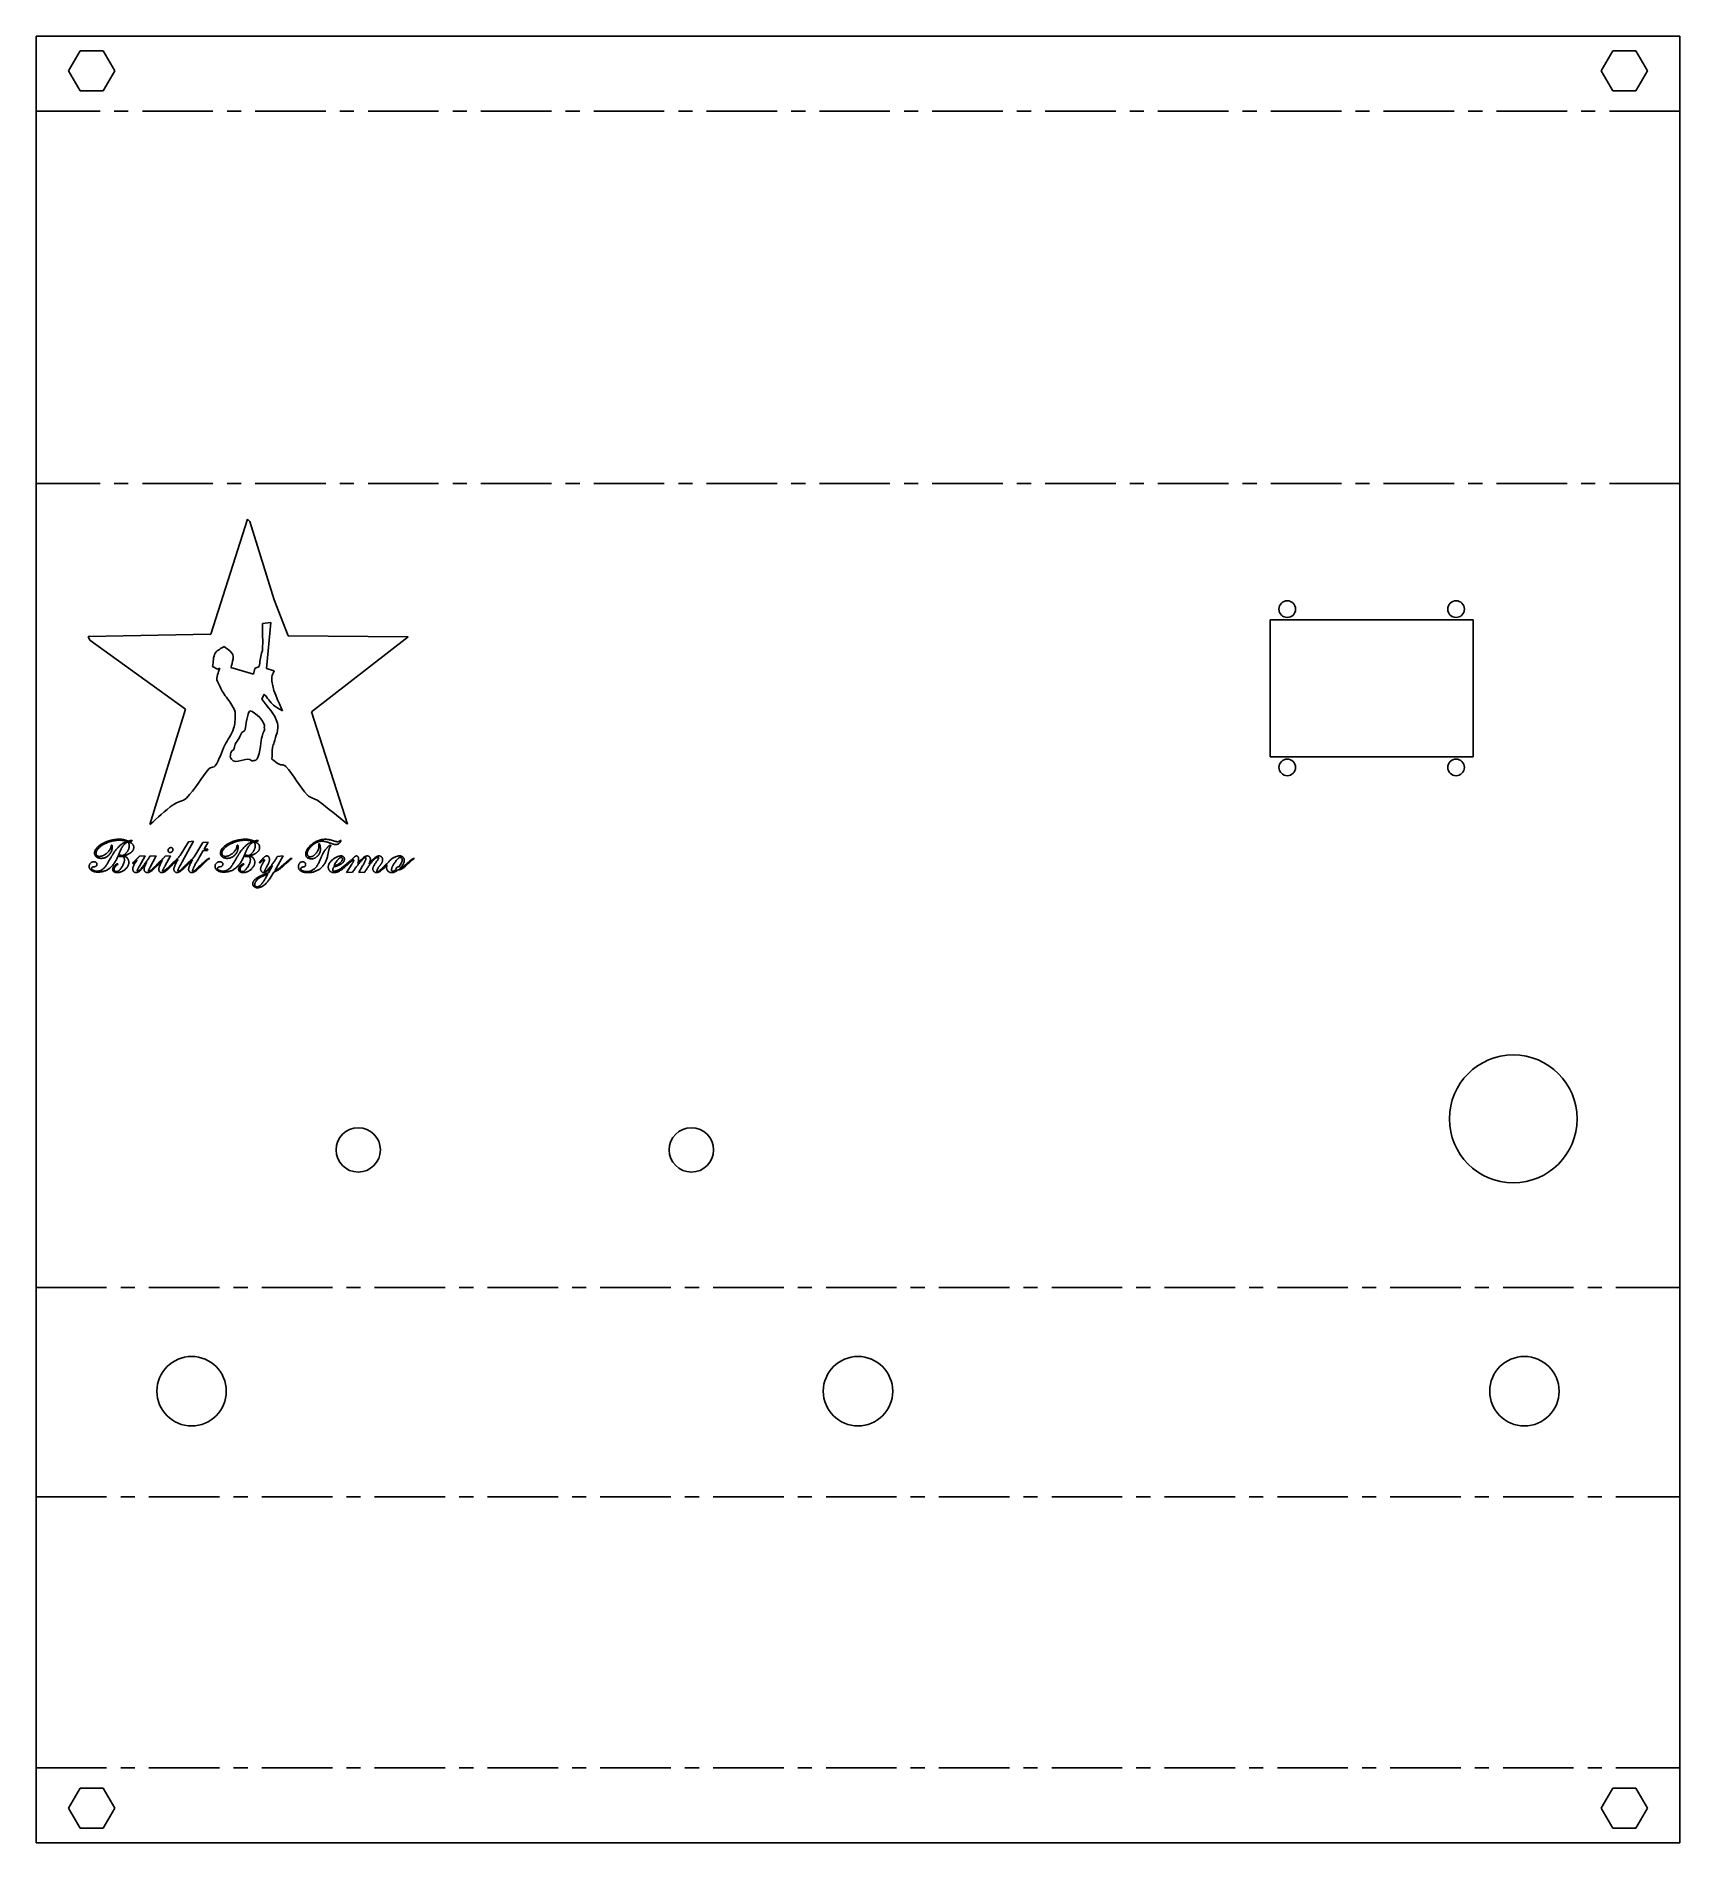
# Model space of a CAD drawing. Header units: millimetres. Extents: x -148 to 148, y -171 to 154.
import ezdxf

# ---------------------------------------------------------------- set-up
doc = ezdxf.new("R2010")
doc.units = ezdxf.units.MM
doc.linetypes.add('CENTERX2', pattern=[20.32, 12.7, -2.54, 2.54, -2.54])

msp = doc.modelspace()

# ---------------------------------------------------------------- linework, layer by layer
at = {"color": 7, "linetype": 'Continuous', "lineweight": 25}
for p, q in [((148, 154.08), (-148, 154.08)), ((-148, -171.24), (-148, 154.08)), ((148, 154.08), (148, -171.24)), ((-142.19, 147.83), (-140.09, 151.46)), ((-140.09, 151.46), (-135.91, 151.46)), ((-135.91, 151.46), (-133.81, 147.83)), ((133.81, 147.83), (135.91, 151.46)), ((135.91, 151.46), (140.09, 151.46)), ((140.09, 151.46), (142.19, 147.83)), ((-140.09, 144.21), (-142.19, 147.83)), ((-133.81, 147.83), (-135.91, 144.21)), ((135.91, 144.21), (133.81, 147.83)), ((142.19, 147.83), (140.09, 144.21)), ((-135.91, 144.21), (-140.09, 144.21)), ((140.09, 144.21), (135.91, 144.21)), ((-109.93, 67.1), (-116.53, 46.4)), ((-109.53, 66.7), (-109.93, 67.1)), ((-105.13, 52.6), (-109.53, 66.7)), ((-102.63, 46.1), (-105.13, 52.6)), ((110.8, 49.01), (74.2, 49.01)), ((74.2, 49.01), (74.2, 24.31)), ((110.8, 24.31), (110.8, 49.01)), ((-116.53, 46.4), (-138.63, 46)), ((-138.63, 46), (-138.33, 45.3)), ((-107.23, 48.3), (-105.73, 48.5)), ((-105.73, 48.5), (-106.53, 40.2)), ((-81.03, 45.9), (-102.63, 46.1)), ((-98.43, 32.4), (-81.03, 45.9)), ((-138.33, 45.3), (-121.13, 32.9)), ((-115.33, 40.1), (-116.23, 40.6)), ((-114.93, 40.3), (-115.33, 40.1)), ((-112.93, 40.4), (-108.83, 39.2)), ((-108.83, 39.2), (-108.63, 40.2)), ((-108.63, 40.2), (-107.83, 40.6)), ((-106.53, 40.2), (-105.13, 39.8)), ((-121.13, 32.9), (-127.53, 12.1)), ((-106.93, 35.6), (-107.33, 34.7)), ((-106.83, 29.4), (-106.93, 29.5)), ((-91.93, 12.2), (-98.43, 32.4)), ((74.2, 24.31), (110.8, 24.31)), ((-120.57, 9.02), (-122.08, 6.57)), ((-121.7, 5.39), (-119.66, 9.12)), ((-119.66, 9.12), (-120.57, 9.02)), ((-118, 8.91), (-119.06, 7.06)), ((-119.03, 5.55), (-117.92, 7.44)), ((-117.05, 8.94), (-118, 8.91)), ((-117.92, 7.44), (-117.15, 7.44)), ((-117.75, 7.71), (-117.05, 8.94)), ((-117.1, 7.71), (-117.75, 7.71)), ((-117.15, 7.44), (-117.1, 7.71)), ((-137.52, 4.53), (-137.5, 4.53)), ((-129.86, 5.93), (-130.16, 5.64)), ((-129.4, 4.65), (-128.36, 6.47)), ((-128.36, 6.47), (-129.39, 6.41)), ((-126.36, 6.47), (-127.51, 6.41)), ((-127.49, 4.42), (-126.36, 6.47)), ((-126.43, 4.48), (-126.41, 4.51)), ((-125.27, 5.91), (-125.57, 5.61)), ((-123.8, 6.47), (-124.77, 6.41)), ((-124.74, 4.75), (-123.8, 6.47)), ((-122.63, 5.91), (-122.66, 5.89)), ((-119.95, 5.85), (-120.23, 5.62)), ((-118.43, 4.5), (-118.35, 4.57)), ((-118.3, 4.92), (-118.4, 4.82)), ((-114.84, 4.53), (-114.82, 4.53)), ((-107.48, 5.68), (-107.52, 5.63)), ((-105.45, 4.73), (-106.18, 3.43)), ((-105, 3.78), (-103.51, 6.47)), ((-103.51, 6.47), (-104.55, 6.39)), ((-91.17, 4.96), (-92.13, 3.47)), ((-92.13, 3.47), (-91.02, 3.56)), ((-89.21, 4.67), (-89.9, 3.47)), ((-89.9, 3.47), (-88.8, 3.56)), ((-86.6, 5.56), (-86.68, 5.46)), ((-82.85, 3.97), (-82.79, 3.97)), ((-82.71, 4.5), (-82.73, 4.5)), ((-140.09, -161.36), (-142.19, -164.99)), ((-135.91, -161.36), (-140.09, -161.36)), ((-133.81, -164.99), (-135.91, -161.36)), ((135.91, -161.36), (133.81, -164.99)), ((140.09, -161.36), (135.91, -161.36)), ((142.19, -164.99), (140.09, -161.36)), ((-142.19, -164.99), (-140.09, -168.61)), ((-135.91, -168.61), (-133.81, -164.99)), ((133.81, -164.99), (135.91, -168.61)), ((140.09, -168.61), (142.19, -164.99)), ((-140.09, -168.61), (-135.91, -168.61)), ((135.91, -168.61), (140.09, -168.61)), ((-148, -171.24), (148, -171.24))]:
    msp.add_line(p, q, dxfattribs=at)
at = {"color": 7, "linetype": 'CENTERX2'}
for p, q in [((148, 140.56), (-148, 140.56)), ((148, 73.52), (-148, 73.52)), ((-148, -71.21), (148, -71.21)), ((-148, -108.96), (148, -108.96)), ((-148, -157.72), (148, -157.72))]:
    msp.add_line(p, q, dxfattribs=at)
at = {"color": 7, "linetype": 'Continuous', "lineweight": 25}
for centre, radius in [((77.3, 50.91), 1.5), ((107.7, 50.91), 1.5), ((77.3, 22.41), 1.5), ((107.7, 22.41), 1.5), ((118, -40.87), 11.5), ((-90, -46.46), 4), ((-30, -46.46), 4), ((-120, -89.91), 6.25), ((0, -89.91), 6.25), ((120, -89.91), 6.25)]:
    msp.add_circle(centre, radius, dxfattribs=at)
for points, knots in [([(-107.83, 40.6), (-107.7, 41.4), (-107.59, 42.21), (-107.43, 43), (-107.39, 43.21), (-107.24, 43.39), (-107.23, 43.6), (-107.17, 45.17), (-107.23, 46.73), (-107.23, 48.3)], [0, 0, 0, 0, 1, 1, 1, 2, 2, 2, 3, 3, 3, 3]), ([(-116.23, 40.6), (-116.07, 41.4), (-116.15, 42.3), (-115.73, 43), (-115.4, 43.58), (-114.67, 43.8), (-114.13, 44.2)], [0, 0, 0, 0, 1, 1, 1, 2, 2, 2, 2]), ([(-114.13, 44.2), (-113.67, 43.8), (-113.14, 43.46), (-112.73, 43), (-112.19, 42.39), (-112.9, 40.56), (-112.93, 40.4)], [0, 0, 0, 0, 1, 1, 1, 2, 2, 2, 2]), ([(-127.53, 12.1), (-126.13, 13.3), (-124.82, 14.62), (-123.33, 15.7), (-122.61, 16.23), (-121.57, 16.27), (-120.93, 16.9), (-119.35, 18.48), (-118.32, 20.54), (-116.83, 22.2), (-116.56, 22.5), (-115.96, 22.37), (-115.73, 22.7), (-114.98, 23.83), (-114.63, 25.18), (-114.03, 26.4), (-113.53, 27.42), (-112.8, 28.33), (-112.43, 29.4), (-112.16, 30.19), (-112.19, 31.06), (-112.13, 31.9), (-112.09, 32.5), (-112.44, 33.08), (-112.73, 33.6), (-113.19, 34.41), (-113.85, 35.1), (-114.33, 35.9), (-114.72, 36.54), (-115.01, 37.23), (-115.33, 37.9), (-115.71, 38.69), (-115.13, 39.46), (-114.93, 40.3)], [0, 0, 0, 0, 1, 1, 1, 2, 2, 2, 3, 3, 3, 4, 4, 4, 5, 5, 5, 6, 6, 6, 7, 7, 7, 8, 8, 8, 9, 9, 9, 10, 10, 10, 11, 11, 11, 11]), ([(-105.13, 39.8), (-105.27, 39.43), (-105.49, 39.09), (-105.53, 38.7), (-105.75, 36.78), (-104.16, 33.92), (-103.63, 32.6)], [0, 0, 0, 0, 1, 1, 1, 2, 2, 2, 2]), ([(-109.53, 32.6), (-109.99, 32.14), (-110.24, 29.93), (-110.33, 29.3), (-110.39, 28.95), (-110.75, 28.88), (-110.93, 28.7), (-111.2, 28.44), (-111.25, 28.03), (-111.43, 27.7), (-111.63, 27.36), (-111.99, 26.95), (-112.13, 26.6), (-112.27, 26.28), (-112.27, 25.91), (-112.43, 25.6), (-112.51, 25.45), (-112.76, 25.45), (-112.83, 25.3), (-112.98, 24.99), (-113.03, 24.64), (-113.03, 24.3), (-113.03, 24.15), (-112.91, 24.03), (-112.83, 23.9), (-112.14, 22.74), (-110.05, 24.52), (-109.13, 23.6)], [0, 0, 0, 0, 1, 1, 1, 2, 2, 2, 3, 3, 3, 4, 4, 4, 5, 5, 5, 6, 6, 6, 7, 7, 7, 8, 8, 8, 9, 9, 9, 9]), ([(-107.33, 34.7), (-106.4, 33.27), (-105, 32.05), (-104.53, 30.4), (-104.21, 29.26), (-104.9, 28.06), (-105.13, 26.9), (-105.2, 26.59), (-105.39, 26.32), (-105.43, 26), (-105.53, 25.31), (-105.5, 24.6), (-105.53, 23.9)], [0, 0, 0, 0, 1, 1, 1, 2, 2, 2, 3, 3, 3, 4, 4, 4, 4]), ([(-103.63, 32.6), (-104.17, 32.93), (-104.77, 33.18), (-105.23, 33.6), (-105.88, 34.19), (-106.37, 34.93), (-106.93, 35.6)], [0, 0, 0, 0, 1, 1, 1, 2, 2, 2, 2]), ([(-109.13, 23.6), (-108.9, 23.63), (-108.65, 23.61), (-108.43, 23.7), (-107.77, 24), (-107.54, 27.01), (-107.43, 27.6), (-107.36, 28.04), (-106.95, 28.95), (-106.83, 29.4)], [0, 0, 0, 0, 1, 1, 1, 2, 2, 2, 3, 3, 3, 3]), ([(-105.53, 23.9), (-105.1, 23.6), (-104.7, 23.24), (-104.23, 23), (-103.86, 22.81), (-103.32, 22.91), (-103.03, 22.6), (-101.57, 21), (-100.61, 18.98), (-99.13, 17.4), (-98.64, 16.88), (-97.81, 16.82), (-97.23, 16.4), (-95.41, 15.08), (-93.7, 13.6), (-91.93, 12.2)], [0, 0, 0, 0, 1, 1, 1, 2, 2, 2, 3, 3, 3, 4, 4, 4, 5, 5, 5, 5]), ([(-137.48, 6.99), (-137.48, 7.06), (-137.47, 7.19), (-137.4, 7.4), (-137.3, 7.61), (-137.15, 7.82), (-136.97, 8.02), (-136.75, 8.22), (-136.5, 8.42), (-136.32, 8.53), (-136.22, 8.59)], [0, 0, 0, 0, 0.093562, 0.192975, 0.30152, 0.422268, 0.553693, 0.692281, 0.84118, 1, 1, 1, 1]), ([(-136.29, 6.03), (-136.33, 6.03), (-136.42, 6.03), (-136.54, 6.05), (-136.66, 6.07), (-136.77, 6.1), (-136.87, 6.13), (-136.97, 6.18), (-137.07, 6.24), (-137.15, 6.3), (-137.23, 6.37), (-137.3, 6.44), (-137.35, 6.52), (-137.4, 6.61), (-137.44, 6.7), (-137.46, 6.79), (-137.48, 6.89), (-137.48, 6.96), (-137.48, 6.99)], [0, 0, 0, 0, 0.075652, 0.147609, 0.217039, 0.284556, 0.349434, 0.412757, 0.475118, 0.537218, 0.598146, 0.656801, 0.713281, 0.769457, 0.82577, 0.88179, 0.939584, 1, 1, 1, 1]), ([(-136.03, 8.44), (-136.12, 8.39), (-136.29, 8.28), (-136.51, 8.1), (-136.71, 7.91), (-136.86, 7.75), (-136.97, 7.61), (-137.03, 7.51), (-137.09, 7.42), (-137.13, 7.32), (-137.17, 7.24), (-137.2, 7.15), (-137.21, 7.06), (-137.21, 7.01), (-137.22, 6.98)], [0, 0, 0, 0, 0.155741, 0.303865, 0.445995, 0.582767, 0.647652, 0.708492, 0.76547, 0.818489, 0.868187, 0.914018, 0.95802, 1, 1, 1, 1]), ([(-137.22, 6.98), (-137.21, 6.94), (-137.21, 6.86), (-137.18, 6.74), (-137.12, 6.63), (-137.04, 6.55), (-136.95, 6.47), (-136.83, 6.42), (-136.71, 6.39), (-136.61, 6.39), (-136.57, 6.38)], [0, 0, 0, 0, 0.129467, 0.249304, 0.365323, 0.483275, 0.603112, 0.726624, 0.85681, 1, 1, 1, 1]), ([(-136.57, 6.38), (-136.53, 6.39), (-136.45, 6.39), (-136.32, 6.41), (-136.2, 6.44), (-136.07, 6.48), (-135.94, 6.53), (-135.8, 6.6), (-135.66, 6.68), (-135.48, 6.8), (-135.26, 6.97), (-135.03, 7.19), (-134.83, 7.43), (-134.73, 7.61), (-134.68, 7.69)], [0, 0, 0, 0, 0.050213, 0.102157, 0.156003, 0.212523, 0.271731, 0.334387, 0.400467, 0.47003, 0.609448, 0.743208, 0.872331, 1, 1, 1, 1]), ([(-134.32, 8.04), (-134.32, 7.97), (-134.32, 7.83), (-134.35, 7.63), (-134.39, 7.44), (-134.46, 7.26), (-134.54, 7.09), (-134.64, 6.92), (-134.76, 6.76), (-134.9, 6.61), (-135.04, 6.48), (-135.2, 6.36), (-135.36, 6.26), (-135.54, 6.18), (-135.71, 6.11), (-135.9, 6.06), (-136.09, 6.04), (-136.22, 6.03), (-136.29, 6.03)], [0, 0, 0, 0, 0.06576, 0.129357, 0.19191, 0.253267, 0.314603, 0.376903, 0.439858, 0.504773, 0.569363, 0.631966, 0.693512, 0.753653, 0.814181, 0.874593, 0.936442, 1, 1, 1, 1]), ([(-136.22, 8.59), (-136.1, 8.66), (-135.87, 8.8), (-135.49, 8.97), (-135.09, 9.12), (-134.68, 9.25), (-134.25, 9.35), (-133.82, 9.42), (-133.39, 9.47), (-133.11, 9.47), (-132.97, 9.47)], [0, 0, 0, 0, 0.118915, 0.240118, 0.364625, 0.493046, 0.622302, 0.749395, 0.875402, 1, 1, 1, 1]), ([(-133.01, 9.3), (-133.13, 9.29), (-133.39, 9.29), (-133.77, 9.24), (-134.17, 9.17), (-134.57, 9.07), (-134.96, 8.94), (-135.34, 8.8), (-135.7, 8.63), (-135.92, 8.5), (-136.03, 8.44)], [0, 0, 0, 0, 0.117655, 0.238997, 0.365175, 0.496688, 0.628537, 0.75598, 0.879413, 1, 1, 1, 1]), ([(-135.63, 4.44), (-135.6, 4.47), (-135.55, 4.54), (-135.46, 4.66), (-135.37, 4.79), (-135.27, 4.94), (-135.17, 5.1), (-135.06, 5.27), (-134.95, 5.46), (-134.84, 5.66), (-134.72, 5.86), (-134.62, 6.05), (-134.52, 6.22), (-134.43, 6.38), (-134.35, 6.51), (-134.27, 6.63), (-134.21, 6.74), (-134.17, 6.8), (-134.15, 6.83)], [0, 0, 0, 0, 0.0460196, 0.0975152, 0.154134, 0.2163088, 0.2840684, 0.3570175, 0.4353386, 0.5191205, 0.6024149, 0.6791524, 0.7493347, 0.8127173, 0.8695473, 0.9195776, 0.9630596, 1, 1, 1, 1]), ([(-134.68, 7.69), (-134.64, 7.77), (-134.57, 7.92), (-134.52, 8.12), (-134.49, 8.27), (-134.47, 8.34), (-134.45, 8.4), (-134.43, 8.41), (-134.42, 8.41)], [0, 0, 0, 0, 0.3232185, 0.6459656, 0.7902826, 0.8962274, 0.9639345, 1, 1, 1, 1]), ([(-134.42, 8.41), (-134.41, 8.41), (-134.39, 8.41), (-134.37, 8.4), (-134.35, 8.37), (-134.34, 8.34), (-134.33, 8.29), (-134.32, 8.22), (-134.32, 8.14), (-134.32, 8.07), (-134.32, 8.04)], [0, 0, 0, 0, 0.06261, 0.126808, 0.191907, 0.273541, 0.383344, 0.540798, 0.746093, 1, 1, 1, 1]), ([(-134.15, 6.83), (-134.06, 6.98), (-133.87, 7.26), (-133.57, 7.65), (-133.25, 8), (-132.98, 8.26), (-132.76, 8.45), (-132.6, 8.58), (-132.43, 8.69), (-132.27, 8.79), (-132.11, 8.88), (-131.96, 8.95), (-131.8, 9.01), (-131.7, 9.04), (-131.64, 9.06)], [0, 0, 0, 0, 0.151043, 0.294959, 0.432535, 0.563951, 0.627125, 0.687753, 0.745341, 0.800585, 0.853245, 0.904089, 0.952822, 1, 1, 1, 1]), ([(-133.01, 7.01), (-133.04, 6.93), (-133.1, 6.78), (-133.18, 6.58), (-133.26, 6.4), (-133.31, 6.3), (-133.33, 6.25)], [0, 0, 0, 0, 0.3059501, 0.5749839, 0.8062449, 1, 1, 1, 1]), ([(-133.16, 6.5), (-133.15, 6.52), (-133.15, 6.55), (-133.1, 6.59), (-133.04, 6.61), (-133, 6.61), (-132.97, 6.61)], [0, 0, 0, 0, 0.19719, 0.40932, 0.675881, 1, 1, 1, 1]), ([(-131.64, 9.06), (-131.69, 9.08), (-131.78, 9.12), (-131.93, 9.16), (-132.09, 9.21), (-132.25, 9.24), (-132.43, 9.27), (-132.61, 9.28), (-132.81, 9.29), (-132.94, 9.3), (-133.01, 9.3)], [0, 0, 0, 0, 0.106188, 0.216413, 0.331857, 0.453663, 0.580462, 0.714381, 0.853831, 1, 1, 1, 1]), ([(-131.48, 8.97), (-131.52, 8.96), (-131.59, 8.93), (-131.7, 8.88), (-131.8, 8.81), (-131.9, 8.74), (-132, 8.65), (-132.1, 8.56), (-132.2, 8.45), (-132.3, 8.33), (-132.39, 8.21), (-132.48, 8.07), (-132.58, 7.92), (-132.66, 7.76), (-132.75, 7.59), (-132.84, 7.4), (-132.93, 7.21), (-132.98, 7.08), (-133.01, 7.01)], [0, 0, 0, 0, 0.044771, 0.090601, 0.138056, 0.187466, 0.239125, 0.292525, 0.349017, 0.408409, 0.470548, 0.536221, 0.60523, 0.67695, 0.752463, 0.831353, 0.914158, 1, 1, 1, 1]), ([(-132.97, 9.47), (-132.9, 9.47), (-132.76, 9.47), (-132.56, 9.46), (-132.36, 9.43), (-132.17, 9.39), (-131.98, 9.34), (-131.8, 9.28), (-131.62, 9.21), (-131.5, 9.15), (-131.44, 9.13)], [0, 0, 0, 0, 0.133617, 0.262308, 0.3875, 0.509403, 0.630312, 0.75151, 0.875367, 1, 1, 1, 1]), ([(-132.97, 6.61), (-132.96, 6.61), (-132.95, 6.61), (-132.91, 6.61), (-132.85, 6.6), (-132.76, 6.58), (-132.64, 6.57), (-132.54, 6.56), (-132.49, 6.56)], [0, 0, 0, 0, 0.039746, 0.116674, 0.228413, 0.377397, 0.699498, 1, 1, 1, 1]), ([(-132.49, 6.56), (-132.45, 6.56), (-132.39, 6.57), (-132.28, 6.6), (-132.18, 6.64), (-132.08, 6.71), (-131.97, 6.79), (-131.87, 6.89), (-131.76, 7.01), (-131.65, 7.14), (-131.55, 7.28), (-131.46, 7.43), (-131.39, 7.58), (-131.32, 7.73), (-131.28, 7.89), (-131.24, 8.04), (-131.22, 8.2), (-131.22, 8.3), (-131.22, 8.35)], [0, 0, 0, 0, 0.042261, 0.08633, 0.133665, 0.185066, 0.241275, 0.303262, 0.370659, 0.444653, 0.520513, 0.593352, 0.664157, 0.73359, 0.800853, 0.867325, 0.93392, 1, 1, 1, 1]), ([(-130.42, 8), (-130.42, 7.96), (-130.43, 7.88), (-130.45, 7.76), (-130.49, 7.64), (-130.54, 7.52), (-130.61, 7.41), (-130.69, 7.3), (-130.79, 7.2), (-130.9, 7.09), (-131.03, 7), (-131.17, 6.91), (-131.32, 6.82), (-131.49, 6.74), (-131.66, 6.66), (-131.85, 6.6), (-132.06, 6.53), (-132.2, 6.5), (-132.27, 6.48)], [0, 0, 0, 0, 0.048314, 0.096353, 0.144667, 0.193595, 0.244336, 0.297507, 0.353253, 0.412455, 0.474418, 0.539381, 0.607061, 0.678016, 0.752689, 0.831361, 0.913408, 1, 1, 1, 1]), ([(-131.22, 8.35), (-131.22, 8.41), (-131.22, 8.53), (-131.28, 8.7), (-131.36, 8.86), (-131.44, 8.93), (-131.48, 8.97)], [0, 0, 0, 0, 0.26622, 0.517184, 0.759188, 1, 1, 1, 1]), ([(-131.44, 9.13), (-131.4, 9.14), (-131.32, 9.16), (-131.21, 9.19), (-131.1, 9.21), (-131.01, 9.23), (-130.94, 9.25), (-130.87, 9.26), (-130.83, 9.27), (-130.8, 9.27), (-130.79, 9.27)], [0, 0, 0, 0, 0.192529, 0.369478, 0.526846, 0.667126, 0.785827, 0.882974, 0.95215, 1, 1, 1, 1]), ([(-130.97, 9.1), (-131.03, 9.09), (-131.14, 9.07), (-131.24, 9.05), (-131.29, 9.04)], [0, 0, 0, 0, 0.549707, 1, 1, 1, 1]), ([(-131.29, 9.04), (-131.23, 9.01), (-131.1, 8.96), (-130.93, 8.85), (-130.77, 8.74), (-130.65, 8.6), (-130.55, 8.47), (-130.48, 8.32), (-130.43, 8.16), (-130.42, 8.06), (-130.42, 8)], [0, 0, 0, 0, 0.1497711, 0.2895722, 0.4207874, 0.5469497, 0.6664632, 0.7796934, 0.8892956, 1, 1, 1, 1]), ([(-130.69, 9.21), (-130.69, 9.2), (-130.71, 9.17), (-130.77, 9.14), (-130.85, 9.12), (-130.93, 9.1), (-130.97, 9.1)], [0, 0, 0, 0, 0.118896, 0.312384, 0.604465, 1, 1, 1, 1]), ([(-130.79, 9.27), (-130.78, 9.27), (-130.75, 9.27), (-130.71, 9.26), (-130.69, 9.24), (-130.69, 9.22), (-130.69, 9.21)], [0, 0, 0, 0, 0.34386, 0.606985, 0.805695, 1, 1, 1, 1]), ([(-124.25, 7.48), (-124.24, 7.51), (-124.24, 7.57), (-124.21, 7.66), (-124.16, 7.75), (-124.09, 7.82), (-124.01, 7.89), (-123.92, 7.94), (-123.83, 7.97), (-123.77, 7.97), (-123.74, 7.97)], [0, 0, 0, 0, 0.119242, 0.239034, 0.361988, 0.496201, 0.630832, 0.756857, 0.877237, 1, 1, 1, 1]), ([(-123.85, 7.09), (-123.88, 7.09), (-123.94, 7.09), (-124.02, 7.11), (-124.09, 7.15), (-124.15, 7.19), (-124.19, 7.25), (-124.22, 7.32), (-124.24, 7.39), (-124.24, 7.45), (-124.25, 7.48)], [0, 0, 0, 0, 0.141332, 0.268416, 0.387588, 0.502092, 0.616596, 0.733779, 0.860863, 1, 1, 1, 1]), ([(-123.36, 7.59), (-123.37, 7.56), (-123.37, 7.5), (-123.4, 7.4), (-123.44, 7.32), (-123.51, 7.24), (-123.58, 7.17), (-123.67, 7.13), (-123.76, 7.1), (-123.82, 7.09), (-123.85, 7.09)], [0, 0, 0, 0, 0.128115, 0.24975, 0.374981, 0.504702, 0.63283, 0.754967, 0.87541, 1, 1, 1, 1]), ([(-123.74, 7.97), (-123.71, 7.97), (-123.66, 7.97), (-123.58, 7.95), (-123.52, 7.92), (-123.46, 7.87), (-123.42, 7.81), (-123.38, 7.75), (-123.37, 7.67), (-123.36, 7.62), (-123.36, 7.59)], [0, 0, 0, 0, 0.133997, 0.260175, 0.379601, 0.49896, 0.618674, 0.7381, 0.863709, 1, 1, 1, 1]), ([(-122.63, 5.91), (-122.58, 5.97), (-122.47, 6.08), (-122.32, 6.25), (-122.19, 6.42), (-122.12, 6.52), (-122.08, 6.57)], [0, 0, 0, 0, 0.277206, 0.540314, 0.783799, 1, 1, 1, 1]), ([(-119.95, 5.85), (-119.88, 5.92), (-119.74, 6.07), (-119.54, 6.33), (-119.33, 6.62), (-119.2, 6.84), (-119.13, 6.95)], [0, 0, 0, 0, 0.212981, 0.450712, 0.712705, 1, 1, 1, 1]), ([(-119.13, 6.95), (-119.11, 6.97), (-119.09, 7.01), (-119.07, 7.04), (-119.06, 7.06)], [0, 0, 0, 0, 0.602695, 1, 1, 1, 1]), ([(-114.8, 6.99), (-114.8, 7.06), (-114.79, 7.19), (-114.72, 7.4), (-114.62, 7.61), (-114.47, 7.82), (-114.29, 8.02), (-114.07, 8.22), (-113.82, 8.42), (-113.64, 8.53), (-113.54, 8.59)], [0, 0, 0, 0, 0.093562, 0.192975, 0.30152, 0.422268, 0.553693, 0.692281, 0.84118, 1, 1, 1, 1]), ([(-113.61, 6.03), (-113.66, 6.03), (-113.74, 6.03), (-113.86, 6.05), (-113.98, 6.07), (-114.09, 6.1), (-114.2, 6.13), (-114.3, 6.18), (-114.39, 6.24), (-114.47, 6.3), (-114.55, 6.37), (-114.62, 6.44), (-114.68, 6.52), (-114.72, 6.61), (-114.76, 6.7), (-114.79, 6.79), (-114.8, 6.89), (-114.8, 6.96), (-114.8, 6.99)], [0, 0, 0, 0, 0.075652, 0.147609, 0.217039, 0.284556, 0.349434, 0.412757, 0.475118, 0.537218, 0.598146, 0.656801, 0.713281, 0.769457, 0.82577, 0.88179, 0.939584, 1, 1, 1, 1]), ([(-113.36, 8.44), (-113.44, 8.39), (-113.61, 8.28), (-113.84, 8.1), (-114.04, 7.91), (-114.19, 7.75), (-114.29, 7.61), (-114.36, 7.51), (-114.41, 7.42), (-114.46, 7.32), (-114.49, 7.24), (-114.52, 7.15), (-114.54, 7.06), (-114.54, 7.01), (-114.54, 6.98)], [0, 0, 0, 0, 0.155741, 0.303865, 0.445995, 0.582767, 0.647652, 0.708492, 0.76547, 0.818489, 0.868187, 0.914018, 0.95802, 1, 1, 1, 1]), ([(-114.54, 6.98), (-114.54, 6.94), (-114.53, 6.86), (-114.5, 6.74), (-114.45, 6.63), (-114.37, 6.55), (-114.27, 6.47), (-114.16, 6.42), (-114.03, 6.39), (-113.94, 6.39), (-113.89, 6.38)], [0, 0, 0, 0, 0.129467, 0.249304, 0.365323, 0.483275, 0.603112, 0.726624, 0.85681, 1, 1, 1, 1]), ([(-113.89, 6.38), (-113.85, 6.39), (-113.77, 6.39), (-113.65, 6.41), (-113.52, 6.44), (-113.39, 6.48), (-113.26, 6.53), (-113.13, 6.6), (-112.99, 6.68), (-112.81, 6.8), (-112.59, 6.97), (-112.35, 7.19), (-112.16, 7.43), (-112.05, 7.61), (-112, 7.69)], [0, 0, 0, 0, 0.050213, 0.102157, 0.156003, 0.212523, 0.271731, 0.334387, 0.400467, 0.47003, 0.609448, 0.743208, 0.872331, 1, 1, 1, 1]), ([(-111.64, 8.04), (-111.64, 7.97), (-111.64, 7.83), (-111.67, 7.63), (-111.72, 7.44), (-111.78, 7.26), (-111.86, 7.09), (-111.96, 6.92), (-112.08, 6.76), (-112.22, 6.61), (-112.37, 6.48), (-112.52, 6.36), (-112.69, 6.26), (-112.86, 6.18), (-113.04, 6.11), (-113.22, 6.06), (-113.41, 6.04), (-113.55, 6.03), (-113.61, 6.03)], [0, 0, 0, 0, 0.06576, 0.129357, 0.19191, 0.253267, 0.314603, 0.376903, 0.439858, 0.504773, 0.569363, 0.631966, 0.693512, 0.753653, 0.814181, 0.874593, 0.936442, 1, 1, 1, 1]), ([(-113.54, 8.59), (-113.43, 8.66), (-113.19, 8.8), (-112.81, 8.97), (-112.42, 9.12), (-112, 9.25), (-111.57, 9.35), (-111.14, 9.42), (-110.72, 9.47), (-110.43, 9.47), (-110.29, 9.47)], [0, 0, 0, 0, 0.118915, 0.240118, 0.364625, 0.493046, 0.622302, 0.749395, 0.875402, 1, 1, 1, 1]), ([(-110.33, 9.3), (-110.46, 9.29), (-110.71, 9.29), (-111.1, 9.24), (-111.49, 9.17), (-111.89, 9.07), (-112.29, 8.94), (-112.66, 8.8), (-113.02, 8.63), (-113.25, 8.5), (-113.36, 8.44)], [0, 0, 0, 0, 0.117655, 0.238997, 0.365175, 0.496688, 0.628537, 0.75598, 0.879413, 1, 1, 1, 1]), ([(-112.95, 4.44), (-112.93, 4.47), (-112.87, 4.54), (-112.78, 4.66), (-112.69, 4.79), (-112.6, 4.94), (-112.5, 5.1), (-112.39, 5.27), (-112.28, 5.46), (-112.16, 5.66), (-112.05, 5.86), (-111.94, 6.05), (-111.84, 6.22), (-111.75, 6.38), (-111.67, 6.51), (-111.6, 6.63), (-111.54, 6.74), (-111.49, 6.8), (-111.48, 6.83)], [0, 0, 0, 0, 0.04602, 0.097515, 0.154134, 0.216309, 0.284068, 0.357018, 0.435339, 0.519121, 0.602415, 0.679152, 0.749335, 0.812717, 0.869547, 0.919578, 0.96306, 1, 1, 1, 1]), ([(-112, 7.69), (-111.96, 7.77), (-111.89, 7.92), (-111.85, 8.12), (-111.82, 8.27), (-111.79, 8.34), (-111.78, 8.4), (-111.75, 8.41), (-111.74, 8.41)], [0, 0, 0, 0, 0.323219, 0.645966, 0.790283, 0.896227, 0.963934, 1, 1, 1, 1]), ([(-111.74, 8.41), (-111.73, 8.41), (-111.72, 8.41), (-111.69, 8.4), (-111.67, 8.37), (-111.66, 8.34), (-111.65, 8.29), (-111.64, 8.22), (-111.64, 8.14), (-111.64, 8.07), (-111.64, 8.04)], [0, 0, 0, 0, 0.06261, 0.126808, 0.191907, 0.273541, 0.383344, 0.540798, 0.746093, 1, 1, 1, 1]), ([(-111.48, 6.83), (-111.38, 6.98), (-111.19, 7.26), (-110.89, 7.65), (-110.58, 8), (-110.3, 8.26), (-110.08, 8.45), (-109.92, 8.58), (-109.76, 8.69), (-109.6, 8.79), (-109.44, 8.88), (-109.28, 8.95), (-109.13, 9.01), (-109.02, 9.04), (-108.97, 9.06)], [0, 0, 0, 0, 0.151043, 0.294959, 0.432535, 0.563951, 0.627125, 0.687753, 0.745341, 0.800585, 0.853245, 0.904089, 0.952822, 1, 1, 1, 1]), ([(-110.33, 7.01), (-110.36, 6.93), (-110.42, 6.78), (-110.51, 6.58), (-110.58, 6.4), (-110.63, 6.3), (-110.65, 6.25)], [0, 0, 0, 0, 0.30595, 0.574984, 0.806245, 1, 1, 1, 1]), ([(-110.48, 6.5), (-110.48, 6.52), (-110.47, 6.55), (-110.43, 6.59), (-110.37, 6.61), (-110.32, 6.61), (-110.29, 6.61)], [0, 0, 0, 0, 0.19719, 0.40932, 0.675881, 1, 1, 1, 1]), ([(-108.97, 9.06), (-109.01, 9.08), (-109.11, 9.12), (-109.25, 9.16), (-109.41, 9.21), (-109.58, 9.24), (-109.75, 9.27), (-109.94, 9.28), (-110.13, 9.29), (-110.27, 9.3), (-110.33, 9.3)], [0, 0, 0, 0, 0.106188, 0.216413, 0.331857, 0.453663, 0.580462, 0.714381, 0.853831, 1, 1, 1, 1]), ([(-108.81, 8.97), (-108.84, 8.96), (-108.91, 8.93), (-109.02, 8.88), (-109.12, 8.81), (-109.23, 8.74), (-109.33, 8.65), (-109.42, 8.56), (-109.52, 8.45), (-109.62, 8.33), (-109.71, 8.21), (-109.81, 8.07), (-109.9, 7.92), (-109.99, 7.76), (-110.08, 7.59), (-110.16, 7.4), (-110.25, 7.21), (-110.31, 7.08), (-110.33, 7.01)], [0, 0, 0, 0, 0.044771, 0.090601, 0.138056, 0.187466, 0.239125, 0.292525, 0.349017, 0.408409, 0.470548, 0.536221, 0.60523, 0.67695, 0.752463, 0.831353, 0.914158, 1, 1, 1, 1]), ([(-110.29, 9.47), (-110.22, 9.47), (-110.08, 9.47), (-109.88, 9.46), (-109.68, 9.43), (-109.49, 9.39), (-109.31, 9.34), (-109.12, 9.28), (-108.94, 9.21), (-108.82, 9.15), (-108.76, 9.13)], [0, 0, 0, 0, 0.133617, 0.262308, 0.3875, 0.509403, 0.630312, 0.75151, 0.875367, 1, 1, 1, 1]), ([(-109.81, 6.56), (-109.89, 6.56), (-109.97, 6.57), (-110.13, 6.59), (-110.21, 6.61), (-110.29, 6.61)], [0, 0, 0, 0, 0.5, 0.5, 1, 1, 1, 1]), ([(-109.81, 6.56), (-109.78, 6.56), (-109.71, 6.57), (-109.61, 6.6), (-109.5, 6.64), (-109.4, 6.71), (-109.3, 6.79), (-109.19, 6.89), (-109.08, 7.01), (-108.98, 7.14), (-108.87, 7.28), (-108.79, 7.43), (-108.71, 7.58), (-108.65, 7.73), (-108.6, 7.89), (-108.56, 8.04), (-108.54, 8.2), (-108.54, 8.3), (-108.54, 8.35)], [0, 0, 0, 0, 0.042261, 0.08633, 0.133665, 0.185066, 0.241275, 0.303262, 0.370659, 0.444653, 0.520513, 0.593352, 0.664157, 0.73359, 0.800853, 0.867325, 0.93392, 1, 1, 1, 1]), ([(-107.75, 8), (-107.75, 7.96), (-107.75, 7.88), (-107.77, 7.76), (-107.81, 7.64), (-107.86, 7.52), (-107.93, 7.41), (-108.02, 7.3), (-108.11, 7.2), (-108.23, 7.09), (-108.35, 7), (-108.49, 6.91), (-108.65, 6.82), (-108.81, 6.74), (-108.99, 6.66), (-109.18, 6.6), (-109.38, 6.53), (-109.52, 6.5), (-109.59, 6.48)], [0, 0, 0, 0, 0.048314, 0.096353, 0.144667, 0.193595, 0.244336, 0.297507, 0.353253, 0.412455, 0.474418, 0.539381, 0.607061, 0.678016, 0.752689, 0.831361, 0.913408, 1, 1, 1, 1]), ([(-108.54, 8.35), (-108.54, 8.41), (-108.55, 8.53), (-108.6, 8.7), (-108.69, 8.86), (-108.77, 8.93), (-108.81, 8.97)], [0, 0, 0, 0, 0.26622, 0.517184, 0.759188, 1, 1, 1, 1]), ([(-108.76, 9.13), (-108.72, 9.14), (-108.64, 9.16), (-108.53, 9.19), (-108.43, 9.21), (-108.34, 9.23), (-108.26, 9.25), (-108.2, 9.26), (-108.15, 9.27), (-108.13, 9.27), (-108.12, 9.27)], [0, 0, 0, 0, 0.192529, 0.369478, 0.526846, 0.667126, 0.785827, 0.882974, 0.95215, 1, 1, 1, 1]), ([(-108.29, 9.1), (-108.35, 9.09), (-108.46, 9.07), (-108.57, 9.05), (-108.62, 9.04)], [0, 0, 0, 0, 0.549707, 1, 1, 1, 1]), ([(-108.62, 9.04), (-108.55, 9.01), (-108.42, 8.96), (-108.25, 8.85), (-108.1, 8.74), (-107.97, 8.6), (-107.87, 8.47), (-107.8, 8.32), (-107.75, 8.16), (-107.75, 8.06), (-107.75, 8)], [0, 0, 0, 0, 0.149771, 0.289572, 0.420787, 0.54695, 0.666463, 0.779693, 0.889296, 1, 1, 1, 1]), ([(-108.01, 9.21), (-108.02, 9.2), (-108.03, 9.17), (-108.09, 9.14), (-108.18, 9.12), (-108.25, 9.1), (-108.29, 9.1)], [0, 0, 0, 0, 0.118896, 0.312384, 0.604465, 1, 1, 1, 1]), ([(-108.12, 9.27), (-108.1, 9.27), (-108.07, 9.27), (-108.04, 9.26), (-108.01, 9.24), (-108.01, 9.22), (-108.01, 9.21)], [0, 0, 0, 0, 0.3438603, 0.6069853, 0.8056947, 1, 1, 1, 1]), ([(-99.45, 6.84), (-99.45, 6.9), (-99.44, 7.03), (-99.39, 7.22), (-99.31, 7.42), (-99.2, 7.62), (-99.07, 7.83), (-98.91, 8.04), (-98.73, 8.24), (-98.6, 8.36), (-98.53, 8.43)], [0, 0, 0, 0, 0.096968, 0.200305, 0.313414, 0.437184, 0.569582, 0.706792, 0.849848, 1, 1, 1, 1]), ([(-98.46, 5.94), (-98.53, 5.95), (-98.66, 5.95), (-98.86, 6), (-99.03, 6.08), (-99.18, 6.19), (-99.3, 6.32), (-99.39, 6.48), (-99.44, 6.65), (-99.45, 6.78), (-99.45, 6.84)], [0, 0, 0, 0, 0.139877, 0.270326, 0.393536, 0.516352, 0.635946, 0.753092, 0.871863, 1, 1, 1, 1]), ([(-98.31, 8.35), (-98.38, 8.29), (-98.51, 8.17), (-98.68, 7.99), (-98.84, 7.8), (-98.96, 7.61), (-99.06, 7.43), (-99.13, 7.25), (-99.18, 7.08), (-99.18, 6.97), (-99.19, 6.91)], [0, 0, 0, 0, 0.1565217, 0.3033912, 0.4419373, 0.5725991, 0.6933609, 0.8033812, 0.9054408, 1, 1, 1, 1]), ([(-99.19, 6.91), (-99.18, 6.87), (-99.18, 6.79), (-99.15, 6.67), (-99.1, 6.56), (-99.03, 6.47), (-98.95, 6.39), (-98.86, 6.34), (-98.75, 6.3), (-98.68, 6.3), (-98.64, 6.3)], [0, 0, 0, 0, 0.140268, 0.271953, 0.398432, 0.524491, 0.646908, 0.763505, 0.879079, 1, 1, 1, 1]), ([(-98.64, 6.3), (-98.6, 6.3), (-98.51, 6.3), (-98.38, 6.34), (-98.25, 6.39), (-98.12, 6.46), (-97.98, 6.56), (-97.85, 6.67), (-97.72, 6.81), (-97.59, 6.96), (-97.47, 7.12), (-97.36, 7.29), (-97.27, 7.46), (-97.2, 7.63), (-97.14, 7.8), (-97.1, 7.98), (-97.07, 8.15), (-97.07, 8.27), (-97.07, 8.33)], [0, 0, 0, 0, 0.047354, 0.09579, 0.146611, 0.200405, 0.258434, 0.321469, 0.388907, 0.462235, 0.537138, 0.608377, 0.677711, 0.744434, 0.809777, 0.873628, 0.936848, 1, 1, 1, 1]), ([(-98.53, 8.43), (-98.43, 8.51), (-98.24, 8.67), (-97.94, 8.88), (-97.62, 9.06), (-97.29, 9.21), (-96.95, 9.33), (-96.6, 9.41), (-96.25, 9.46), (-96.01, 9.47), (-95.89, 9.47)], [0, 0, 0, 0, 0.130332, 0.257051, 0.381956, 0.505732, 0.629033, 0.751556, 0.87512, 1, 1, 1, 1]), ([(-96.8, 7.72), (-96.81, 7.66), (-96.81, 7.54), (-96.83, 7.36), (-96.87, 7.19), (-96.92, 7.03), (-96.99, 6.88), (-97.08, 6.73), (-97.18, 6.59), (-97.29, 6.46), (-97.42, 6.34), (-97.55, 6.23), (-97.69, 6.14), (-97.83, 6.07), (-97.98, 6.01), (-98.13, 5.97), (-98.29, 5.95), (-98.4, 5.95), (-98.46, 5.94)], [0, 0, 0, 0, 0.067983, 0.133852, 0.198266, 0.261241, 0.323872, 0.387018, 0.450355, 0.515492, 0.579778, 0.641901, 0.702097, 0.7617, 0.820211, 0.879288, 0.938648, 1, 1, 1, 1]), ([(-96.53, 9.12), (-96.61, 9.12), (-96.76, 9.11), (-96.98, 9.08), (-97.21, 9.01), (-97.44, 8.93), (-97.66, 8.82), (-97.88, 8.68), (-98.1, 8.53), (-98.24, 8.41), (-98.31, 8.35)], [0, 0, 0, 0, 0.113538, 0.22765, 0.345928, 0.467217, 0.593196, 0.722969, 0.858233, 1, 1, 1, 1]), ([(-97.63, 4.41), (-97.6, 4.45), (-97.53, 4.53), (-97.43, 4.66), (-97.34, 4.8), (-97.24, 4.96), (-97.15, 5.14), (-97.05, 5.33), (-96.96, 5.53), (-96.87, 5.74), (-96.78, 5.95), (-96.7, 6.15), (-96.63, 6.32), (-96.56, 6.47), (-96.51, 6.6), (-96.46, 6.71), (-96.42, 6.79), (-96.39, 6.84), (-96.38, 6.86)], [0, 0, 0, 0, 0.054832, 0.113662, 0.176575, 0.243862, 0.31548, 0.391954, 0.4727, 0.558258, 0.642511, 0.718059, 0.785746, 0.844924, 0.89605, 0.939126, 0.973914, 1, 1, 1, 1]), ([(-97.08, 8.56), (-97.08, 8.58), (-97.08, 8.61), (-97.06, 8.64), (-97.05, 8.67), (-97.03, 8.68), (-97.03, 8.68)], [0, 0, 0, 0, 0.347694, 0.627967, 0.854149, 1, 1, 1, 1]), ([(-97.07, 8.33), (-97.07, 8.35), (-97.07, 8.4), (-97.07, 8.46), (-97.08, 8.52), (-97.08, 8.55), (-97.08, 8.56)], [0, 0, 0, 0, 0.284679, 0.593027, 0.860473, 1, 1, 1, 1]), ([(-97.03, 8.68), (-97.01, 8.67), (-96.98, 8.66), (-96.95, 8.59), (-96.91, 8.5), (-96.88, 8.37), (-96.84, 8.23), (-96.82, 8.07), (-96.81, 7.9), (-96.8, 7.78), (-96.8, 7.72)], [0, 0, 0, 0, 0.038586, 0.105066, 0.203983, 0.339224, 0.49503, 0.655571, 0.824674, 1, 1, 1, 1]), ([(-94.07, 8.5), (-94.1, 8.5), (-94.15, 8.51), (-94.25, 8.52), (-94.35, 8.55), (-94.48, 8.58), (-94.62, 8.63), (-94.78, 8.68), (-94.96, 8.74), (-95.15, 8.81), (-95.34, 8.89), (-95.53, 8.95), (-95.72, 9), (-95.9, 9.04), (-96.06, 9.08), (-96.23, 9.1), (-96.38, 9.12), (-96.48, 9.12), (-96.53, 9.12)], [0, 0, 0, 0, 0.029311, 0.065445, 0.108778, 0.159721, 0.218623, 0.284698, 0.358325, 0.439675, 0.522736, 0.601824, 0.677369, 0.748661, 0.816603, 0.881138, 0.942057, 1, 1, 1, 1]), ([(-96.38, 6.86), (-96.33, 6.97), (-96.22, 7.17), (-96.03, 7.45), (-95.83, 7.71), (-95.66, 7.91), (-95.52, 8.06), (-95.42, 8.15), (-95.34, 8.23), (-95.26, 8.29), (-95.19, 8.34), (-95.13, 8.38), (-95.08, 8.41), (-95.04, 8.41), (-95.03, 8.41)], [0, 0, 0, 0, 0.167422, 0.329277, 0.485687, 0.637539, 0.708891, 0.77231, 0.827844, 0.876559, 0.917186, 0.951456, 0.978643, 1, 1, 1, 1]), ([(-95.89, 9.47), (-95.79, 9.47), (-95.6, 9.46), (-95.3, 9.42), (-94.98, 9.35), (-94.71, 9.27), (-94.49, 9.2), (-94.34, 9.16), (-94.2, 9.12), (-94.09, 9.09), (-93.98, 9.06), (-93.9, 9.05), (-93.83, 9.04), (-93.79, 9.03), (-93.77, 9.03)], [0, 0, 0, 0, 0.128625, 0.267945, 0.418258, 0.581531, 0.662002, 0.73504, 0.799075, 0.855692, 0.90336, 0.943649, 0.975758, 1, 1, 1, 1]), ([(-95.42, 6.98), (-95.43, 6.91), (-95.46, 6.78), (-95.49, 6.59), (-95.53, 6.43), (-95.55, 6.33), (-95.56, 6.29)], [0, 0, 0, 0, 0.303045, 0.570076, 0.801885, 1, 1, 1, 1]), ([(-95.15, 7.97), (-95.16, 7.94), (-95.18, 7.89), (-95.22, 7.81), (-95.25, 7.71), (-95.28, 7.59), (-95.31, 7.46), (-95.35, 7.31), (-95.38, 7.15), (-95.4, 7.04), (-95.42, 6.98)], [0, 0, 0, 0, 0.074489, 0.163176, 0.265822, 0.382984, 0.515693, 0.661752, 0.823517, 1, 1, 1, 1]), ([(-94.95, 8.33), (-94.95, 8.32), (-94.96, 8.3), (-94.97, 8.26), (-95, 8.21), (-95.05, 8.15), (-95.1, 8.07), (-95.14, 8), (-95.15, 7.97)], [0, 0, 0, 0, 0.076984, 0.173127, 0.29999, 0.451825, 0.753645, 1, 1, 1, 1]), ([(-95.03, 8.41), (-95.02, 8.41), (-94.99, 8.41), (-94.97, 8.39), (-94.95, 8.37), (-94.95, 8.34), (-94.95, 8.33)], [0, 0, 0, 0, 0.283508, 0.502846, 0.716492, 1, 1, 1, 1]), ([(-93.1, 9.21), (-93.1, 9.2), (-93.1, 9.17), (-93.12, 9.12), (-93.14, 9.07), (-93.18, 9.02), (-93.22, 8.96), (-93.28, 8.91), (-93.34, 8.84), (-93.43, 8.75), (-93.56, 8.65), (-93.73, 8.57), (-93.9, 8.51), (-94.02, 8.51), (-94.07, 8.5)], [0, 0, 0, 0, 0.032601, 0.068713, 0.112068, 0.159573, 0.215595, 0.278126, 0.348199, 0.425948, 0.580417, 0.724952, 0.862592, 1, 1, 1, 1]), ([(-93.77, 9.03), (-93.72, 9.03), (-93.63, 9.04), (-93.49, 9.08), (-93.35, 9.14), (-93.27, 9.2), (-93.23, 9.23)], [0, 0, 0, 0, 0.250546, 0.493894, 0.742607, 1, 1, 1, 1]), ([(-93.23, 9.23), (-93.22, 9.24), (-93.2, 9.26), (-93.17, 9.27), (-93.16, 9.27)], [0, 0, 0, 0, 0.6776056, 1, 1, 1, 1]), ([(-93.16, 9.27), (-93.15, 9.27), (-93.13, 9.27), (-93.11, 9.26), (-93.1, 9.23), (-93.1, 9.22), (-93.1, 9.21)], [0, 0, 0, 0, 0.269661, 0.510854, 0.744177, 1, 1, 1, 1]), ([(-138.45, 4.6), (-138.45, 4.65), (-138.44, 4.76), (-138.4, 4.92), (-138.32, 5.06), (-138.21, 5.18), (-138.08, 5.28), (-137.94, 5.36), (-137.78, 5.41), (-137.67, 5.41), (-137.61, 5.41)], [0, 0, 0, 0, 0.126802, 0.24764, 0.368734, 0.495216, 0.621983, 0.745379, 0.868971, 1, 1, 1, 1]), ([(-136.92, 3.56), (-136.97, 3.56), (-137.08, 3.56), (-137.24, 3.58), (-137.4, 3.6), (-137.54, 3.63), (-137.68, 3.67), (-137.8, 3.72), (-137.92, 3.78), (-138.03, 3.84), (-138.13, 3.92), (-138.22, 4), (-138.29, 4.08), (-138.35, 4.17), (-138.39, 4.27), (-138.43, 4.38), (-138.45, 4.49), (-138.45, 4.56), (-138.45, 4.6)], [0, 0, 0, 0, 0.081964, 0.16019, 0.23424, 0.305196, 0.373094, 0.438907, 0.502665, 0.564245, 0.623669, 0.679775, 0.734112, 0.787147, 0.838701, 0.89116, 0.944607, 1, 1, 1, 1]), ([(-137.52, 4.53), (-137.56, 4.52), (-137.63, 4.52), (-137.73, 4.5), (-137.82, 4.47), (-137.89, 4.44), (-137.94, 4.4), (-137.98, 4.36), (-138.01, 4.3), (-138.01, 4.26), (-138.01, 4.25)], [0, 0, 0, 0, 0.185959, 0.351299, 0.493416, 0.616785, 0.723578, 0.818161, 0.907829, 1, 1, 1, 1]), ([(-138.01, 4.25), (-138.01, 4.21), (-138, 4.14), (-137.94, 4.04), (-137.84, 3.96), (-137.71, 3.88), (-137.55, 3.82), (-137.37, 3.77), (-137.18, 3.74), (-137.04, 3.74), (-136.97, 3.74)], [0, 0, 0, 0, 0.082123, 0.168335, 0.270751, 0.393154, 0.530411, 0.676734, 0.831887, 1, 1, 1, 1]), ([(-137.61, 5.41), (-137.57, 5.41), (-137.5, 5.41), (-137.39, 5.39), (-137.29, 5.35), (-137.2, 5.29), (-137.13, 5.22), (-137.08, 5.15), (-137.04, 5.06), (-137.04, 5), (-137.04, 4.96)], [0, 0, 0, 0, 0.147671, 0.286163, 0.414467, 0.540834, 0.660596, 0.772843, 0.884244, 1, 1, 1, 1]), ([(-137.04, 4.96), (-137.04, 4.94), (-137.04, 4.88), (-137.07, 4.8), (-137.12, 4.72), (-137.18, 4.66), (-137.25, 4.6), (-137.33, 4.56), (-137.41, 4.54), (-137.47, 4.53), (-137.5, 4.53)], [0, 0, 0, 0, 0.124593, 0.242883, 0.363766, 0.491962, 0.621123, 0.74528, 0.871065, 1, 1, 1, 1]), ([(-136.97, 3.74), (-136.91, 3.74), (-136.78, 3.74), (-136.6, 3.78), (-136.42, 3.83), (-136.25, 3.9), (-136.09, 4), (-135.93, 4.12), (-135.78, 4.27), (-135.68, 4.38), (-135.63, 4.44)], [0, 0, 0, 0, 0.123854, 0.242943, 0.359198, 0.474244, 0.593061, 0.718825, 0.854701, 1, 1, 1, 1]), ([(-133.33, 6.25), (-133.38, 6.14), (-133.48, 5.92), (-133.65, 5.6), (-133.83, 5.31), (-134.01, 5.05), (-134.2, 4.8), (-134.4, 4.58), (-134.61, 4.38), (-134.82, 4.21), (-135.04, 4.06), (-135.28, 3.92), (-135.52, 3.81), (-135.78, 3.72), (-136.05, 3.65), (-136.33, 3.6), (-136.62, 3.57), (-136.82, 3.56), (-136.92, 3.56)], [0, 0, 0, 0, 0.077997, 0.152024, 0.222911, 0.290708, 0.355173, 0.417218, 0.476744, 0.534096, 0.590299, 0.646322, 0.702572, 0.759187, 0.817079, 0.876271, 0.937132, 1, 1, 1, 1]), ([(-134.22, 4.06), (-134.21, 4.11), (-134.2, 4.23), (-134.13, 4.4), (-134.02, 4.57), (-133.9, 4.7), (-133.79, 4.8), (-133.72, 4.87), (-133.64, 4.93), (-133.58, 4.98), (-133.51, 5.01), (-133.46, 5.04), (-133.4, 5.06), (-133.37, 5.06), (-133.35, 5.06)], [0, 0, 0, 0, 0.119125, 0.245584, 0.387242, 0.547571, 0.629005, 0.703615, 0.770157, 0.829409, 0.881048, 0.926409, 0.965336, 1, 1, 1, 1]), ([(-133.41, 3.47), (-133.47, 3.47), (-133.58, 3.48), (-133.74, 3.51), (-133.89, 3.55), (-134.01, 3.62), (-134.1, 3.7), (-134.17, 3.81), (-134.21, 3.93), (-134.21, 4.01), (-134.22, 4.06)], [0, 0, 0, 0, 0.161735, 0.305974, 0.436366, 0.555804, 0.666669, 0.773567, 0.881904, 1, 1, 1, 1]), ([(-133.42, 4.85), (-133.46, 4.82), (-133.54, 4.76), (-133.65, 4.66), (-133.74, 4.56), (-133.82, 4.46), (-133.88, 4.36), (-133.92, 4.26), (-133.95, 4.15), (-133.95, 4.08), (-133.95, 4.05)], [0, 0, 0, 0, 0.158107, 0.30553, 0.440244, 0.565481, 0.682333, 0.791188, 0.896227, 1, 1, 1, 1]), ([(-133.95, 4.05), (-133.95, 4.02), (-133.95, 3.96), (-133.93, 3.89), (-133.9, 3.82), (-133.85, 3.76), (-133.79, 3.71), (-133.73, 3.67), (-133.65, 3.65), (-133.6, 3.65), (-133.57, 3.65)], [0, 0, 0, 0, 0.1403691, 0.2685785, 0.3888053, 0.5091961, 0.6289295, 0.7461437, 0.8684856, 1, 1, 1, 1]), ([(-133.57, 3.65), (-133.54, 3.65), (-133.46, 3.66), (-133.35, 3.69), (-133.23, 3.75), (-133.12, 3.83), (-133, 3.93), (-132.89, 4.05), (-132.77, 4.2), (-132.69, 4.3), (-132.65, 4.36)], [0, 0, 0, 0, 0.090824, 0.187455, 0.290786, 0.404365, 0.530912, 0.671681, 0.82751, 1, 1, 1, 1]), ([(-133.27, 5), (-133.27, 4.99), (-133.28, 4.97), (-133.31, 4.94), (-133.36, 4.9), (-133.4, 4.87), (-133.42, 4.85)], [0, 0, 0, 0, 0.1139318, 0.3127714, 0.6085771, 1, 1, 1, 1]), ([(-131.3, 5.28), (-131.31, 5.23), (-131.31, 5.12), (-131.34, 4.96), (-131.4, 4.8), (-131.47, 4.64), (-131.56, 4.49), (-131.68, 4.34), (-131.82, 4.19), (-131.97, 4.05), (-132.14, 3.91), (-132.31, 3.8), (-132.48, 3.7), (-132.66, 3.61), (-132.84, 3.55), (-133.03, 3.51), (-133.22, 3.48), (-133.34, 3.48), (-133.41, 3.47)], [0, 0, 0, 0, 0.0542623, 0.1084254, 0.1635281, 0.2203124, 0.2795357, 0.3421435, 0.4084927, 0.4790054, 0.5502004, 0.618341, 0.6847604, 0.7492973, 0.8123152, 0.8746596, 0.9371349, 1, 1, 1, 1]), ([(-133.35, 5.06), (-133.34, 5.06), (-133.32, 5.06), (-133.29, 5.04), (-133.27, 5.02), (-133.27, 5.01), (-133.27, 5)], [0, 0, 0, 0, 0.267919, 0.526997, 0.77458, 1, 1, 1, 1]), ([(-132.92, 6.37), (-132.95, 6.38), (-133.01, 6.38), (-133.09, 6.4), (-133.15, 6.44), (-133.15, 6.48), (-133.16, 6.5)], [0, 0, 0, 0, 0.32974, 0.602485, 0.822134, 1, 1, 1, 1]), ([(-132.5, 6.38), (-132.51, 6.38), (-132.53, 6.39), (-132.57, 6.38), (-132.62, 6.38), (-132.7, 6.38), (-132.8, 6.37), (-132.88, 6.37), (-132.92, 6.37)], [0, 0, 0, 0, 0.071631, 0.16611, 0.289879, 0.439795, 0.739503, 1, 1, 1, 1]), ([(-132.65, 4.36), (-132.6, 4.42), (-132.52, 4.55), (-132.41, 4.74), (-132.31, 4.93), (-132.24, 5.12), (-132.17, 5.29), (-132.13, 5.47), (-132.1, 5.64), (-132.1, 5.75), (-132.1, 5.81)], [0, 0, 0, 0, 0.150129, 0.292024, 0.425417, 0.552017, 0.671589, 0.786275, 0.894594, 1, 1, 1, 1]), ([(-132.1, 5.81), (-132.1, 5.84), (-132.1, 5.92), (-132.12, 6.03), (-132.16, 6.13), (-132.21, 6.21), (-132.27, 6.29), (-132.34, 6.34), (-132.42, 6.38), (-132.47, 6.38), (-132.5, 6.38)], [0, 0, 0, 0, 0.150089, 0.292109, 0.427593, 0.559449, 0.683689, 0.794288, 0.897337, 1, 1, 1, 1]), ([(-132.27, 6.48), (-132.19, 6.45), (-132.05, 6.4), (-131.85, 6.3), (-131.68, 6.18), (-131.54, 6.04), (-131.43, 5.88), (-131.36, 5.7), (-131.31, 5.5), (-131.31, 5.36), (-131.3, 5.28)], [0, 0, 0, 0, 0.144779, 0.277888, 0.40077, 0.517443, 0.631723, 0.747223, 0.869519, 1, 1, 1, 1]), ([(-130.61, 5.17), (-130.61, 5.18), (-130.6, 5.22), (-130.55, 5.27), (-130.49, 5.34), (-130.43, 5.39), (-130.4, 5.42)], [0, 0, 0, 0, 0.126262, 0.332967, 0.621236, 1, 1, 1, 1]), ([(-130.54, 5.1), (-130.55, 5.1), (-130.56, 5.11), (-130.59, 5.12), (-130.6, 5.14), (-130.61, 5.16), (-130.61, 5.17)], [0, 0, 0, 0, 0.245578, 0.495034, 0.747992, 1, 1, 1, 1]), ([(-130.6, 4.09), (-130.6, 4.13), (-130.59, 4.22), (-130.56, 4.37), (-130.5, 4.53), (-130.44, 4.67), (-130.38, 4.8), (-130.33, 4.9), (-130.26, 5.03), (-130.19, 5.16), (-130.1, 5.3), (-130.01, 5.45), (-129.91, 5.62), (-129.83, 5.74), (-129.79, 5.79)], [0, 0, 0, 0, 0.067589, 0.144561, 0.232948, 0.331927, 0.388276, 0.452724, 0.524325, 0.604438, 0.691741, 0.786617, 0.889318, 1, 1, 1, 1]), ([(-130.01, 3.47), (-130.06, 3.48), (-130.14, 3.48), (-130.25, 3.51), (-130.36, 3.56), (-130.44, 3.64), (-130.51, 3.73), (-130.56, 3.84), (-130.59, 3.96), (-130.6, 4.04), (-130.6, 4.09)], [0, 0, 0, 0, 0.132741, 0.254776, 0.373073, 0.491412, 0.610431, 0.732611, 0.860209, 1, 1, 1, 1]), ([(-130.14, 5.45), (-130.17, 5.42), (-130.21, 5.37), (-130.29, 5.3), (-130.35, 5.24), (-130.4, 5.19), (-130.44, 5.15), (-130.48, 5.13), (-130.51, 5.11), (-130.53, 5.1), (-130.54, 5.1)], [0, 0, 0, 0, 0.212074, 0.398276, 0.558671, 0.695289, 0.80812, 0.894193, 0.959527, 1, 1, 1, 1]), ([(-130.4, 5.42), (-130.35, 5.46), (-130.27, 5.53), (-130.2, 5.61), (-130.16, 5.64)], [0, 0, 0, 0, 0.553424, 1, 1, 1, 1]), ([(-129.79, 5.79), (-129.82, 5.77), (-129.87, 5.72), (-129.95, 5.64), (-130.04, 5.55), (-130.11, 5.48), (-130.14, 5.45)], [0, 0, 0, 0, 0.208334, 0.446418, 0.710303, 1, 1, 1, 1]), ([(-128.12, 5.26), (-128.19, 5.17), (-128.32, 4.99), (-128.51, 4.73), (-128.68, 4.51), (-128.84, 4.31), (-128.98, 4.14), (-129.11, 3.99), (-129.22, 3.88), (-129.34, 3.76), (-129.49, 3.65), (-129.66, 3.55), (-129.84, 3.49), (-129.96, 3.48), (-130.01, 3.47)], [0, 0, 0, 0, 0.129249, 0.246859, 0.352853, 0.447344, 0.531002, 0.602438, 0.662845, 0.712342, 0.794559, 0.868467, 0.93631, 1, 1, 1, 1]), ([(-129.86, 5.93), (-129.83, 5.97), (-129.76, 6.03), (-129.68, 6.11), (-129.6, 6.19), (-129.54, 6.25), (-129.46, 6.33), (-129.41, 6.38), (-129.39, 6.41)], [0, 0, 0, 0, 0.203842, 0.414883, 0.531316, 0.669589, 0.825325, 1, 1, 1, 1]), ([(-129.4, 4.65), (-129.43, 4.6), (-129.49, 4.5), (-129.57, 4.35), (-129.64, 4.22), (-129.7, 4.11), (-129.74, 4.01), (-129.78, 3.94), (-129.8, 3.89), (-129.8, 3.86), (-129.8, 3.85)], [0, 0, 0, 0, 0.205143, 0.389611, 0.5528, 0.694009, 0.811239, 0.900414, 0.963924, 1, 1, 1, 1]), ([(-129.8, 3.85), (-129.8, 3.84), (-129.8, 3.81), (-129.77, 3.77), (-129.74, 3.74), (-129.71, 3.74), (-129.7, 3.74)], [0, 0, 0, 0, 0.228258, 0.496057, 0.761813, 1, 1, 1, 1]), ([(-129.7, 3.74), (-129.68, 3.74), (-129.63, 3.75), (-129.56, 3.79), (-129.48, 3.84), (-129.38, 3.92), (-129.27, 4.03), (-129.15, 4.15), (-129.02, 4.3), (-128.88, 4.47), (-128.73, 4.66), (-128.57, 4.87), (-128.41, 5.09), (-128.24, 5.32), (-128.06, 5.57), (-127.88, 5.84), (-127.7, 6.12), (-127.57, 6.31), (-127.51, 6.41)], [0, 0, 0, 0, 0.017297, 0.039759, 0.068825, 0.104471, 0.147264, 0.197052, 0.253638, 0.317895, 0.387933, 0.462367, 0.54067, 0.623972, 0.711188, 0.803107, 0.8993, 1, 1, 1, 1]), ([(-128.57, 4.09), (-128.57, 4.12), (-128.56, 4.18), (-128.55, 4.27), (-128.52, 4.37), (-128.49, 4.46), (-128.46, 4.54), (-128.43, 4.62), (-128.39, 4.7), (-128.35, 4.79), (-128.3, 4.89), (-128.25, 5.01), (-128.19, 5.13), (-128.14, 5.21), (-128.12, 5.26)], [0, 0, 0, 0, 0.067735, 0.143911, 0.226149, 0.317859, 0.370303, 0.43186, 0.503592, 0.584078, 0.673324, 0.772792, 0.88152, 1, 1, 1, 1]), ([(-127.94, 3.47), (-127.99, 3.48), (-128.08, 3.48), (-128.2, 3.51), (-128.31, 3.56), (-128.4, 3.64), (-128.48, 3.73), (-128.53, 3.83), (-128.56, 3.96), (-128.57, 4.04), (-128.57, 4.09)], [0, 0, 0, 0, 0.137281, 0.262572, 0.383711, 0.502123, 0.621184, 0.739819, 0.86411, 1, 1, 1, 1]), ([(-126.43, 4.48), (-126.51, 4.4), (-126.67, 4.25), (-126.9, 4.05), (-127.11, 3.87), (-127.31, 3.73), (-127.49, 3.62), (-127.65, 3.54), (-127.8, 3.48), (-127.9, 3.48), (-127.94, 3.47)], [0, 0, 0, 0, 0.184364, 0.350013, 0.498218, 0.629483, 0.744448, 0.842727, 0.927288, 1, 1, 1, 1]), ([(-127.49, 4.42), (-127.52, 4.37), (-127.56, 4.29), (-127.62, 4.18), (-127.67, 4.09), (-127.71, 4.01), (-127.74, 3.94), (-127.76, 3.89), (-127.77, 3.84), (-127.77, 3.81), (-127.77, 3.8)], [0, 0, 0, 0, 0.217981, 0.404066, 0.563791, 0.691772, 0.795418, 0.879499, 0.948907, 1, 1, 1, 1]), ([(-127.77, 3.8), (-127.77, 3.79), (-127.77, 3.78), (-127.75, 3.75), (-127.72, 3.74), (-127.7, 3.74), (-127.69, 3.74)], [0, 0, 0, 0, 0.206069, 0.436461, 0.6964, 1, 1, 1, 1]), ([(-127.69, 3.74), (-127.66, 3.74), (-127.61, 3.74), (-127.53, 3.78), (-127.45, 3.82), (-127.35, 3.88), (-127.23, 3.97), (-127.1, 4.08), (-126.94, 4.21), (-126.83, 4.31), (-126.78, 4.37)], [0, 0, 0, 0, 0.061941, 0.135082, 0.223093, 0.326486, 0.452193, 0.607021, 0.789264, 1, 1, 1, 1]), ([(-126.16, 4.98), (-126.21, 4.93), (-126.26, 4.88), (-126.31, 4.82), (-126.36, 4.77), (-126.41, 4.72), (-126.47, 4.67), (-126.52, 4.62), (-126.57, 4.57), (-126.62, 4.52), (-126.67, 4.47), (-126.72, 4.42), (-126.78, 4.37)], [0, 0, 0, 0, 0.0002178899, 0.0002178899, 0.0002178899, 0.0004357798, 0.0004357798, 0.0004357798, 0.0006536682, 0.0006536682, 0.0006536682, 0.0008715566, 0.0008715566, 0.0008715566, 0.0008715566]), ([(-125.88, 5.04), (-125.93, 4.99), (-126.03, 4.88), (-126.17, 4.74), (-126.3, 4.62), (-126.37, 4.54), (-126.41, 4.51)], [0, 0, 0, 0, 0.303005, 0.570887, 0.802348, 1, 1, 1, 1]), ([(-126.16, 4.98), (-126.11, 5.02), (-126.04, 5.09), (-125.97, 5.16), (-125.94, 5.19)], [0, 0, 0, 0, 0.1094347, 0.1677293, 0.1677293, 0.1677293, 0.1677293]), ([(-125.95, 5.21), (-125.95, 5.22), (-125.94, 5.26), (-125.9, 5.3), (-125.85, 5.36), (-125.8, 5.4), (-125.77, 5.42)], [0, 0, 0, 0, 0.130273, 0.332786, 0.624086, 1, 1, 1, 1]), ([(-125.94, 5.19), (-125.94, 5.19), (-125.95, 5.2), (-125.95, 5.21), (-125.95, 5.21)], [0.7534148, 0.7534148, 0.7534148, 0.7534148, 0.8169543, 1, 1, 1, 1]), ([(-125.92, 4.09), (-125.92, 4.12), (-125.91, 4.2), (-125.88, 4.33), (-125.84, 4.48), (-125.77, 4.65), (-125.69, 4.84), (-125.58, 5.05), (-125.46, 5.28), (-125.37, 5.45), (-125.33, 5.53)], [0, 0, 0, 0, 0.0678582, 0.1504886, 0.2490249, 0.3654095, 0.497831, 0.6477845, 0.8150121, 1, 1, 1, 1]), ([(-125.35, 3.47), (-125.4, 3.47), (-125.48, 3.48), (-125.59, 3.51), (-125.69, 3.56), (-125.78, 3.63), (-125.84, 3.72), (-125.89, 3.83), (-125.92, 3.95), (-125.92, 4.04), (-125.92, 4.09)], [0, 0, 0, 0, 0.1338042, 0.2555262, 0.371633, 0.4858313, 0.6030108, 0.7237527, 0.8546249, 1, 1, 1, 1]), ([(-125.25, 5.66), (-125.27, 5.64), (-125.35, 5.57), (-125.49, 5.43), (-125.68, 5.24), (-125.81, 5.11), (-125.88, 5.04)], [0.4493339, 0.4493339, 0.4493339, 0.4493339, 0.502419, 0.6514702, 0.8175223, 1, 1, 1, 1]), ([(-125.77, 5.42), (-125.73, 5.46), (-125.67, 5.52), (-125.6, 5.58), (-125.57, 5.61)], [0, 0, 0, 0, 0.558009, 1, 1, 1, 1]), ([(-123.72, 4.59), (-123.78, 4.54), (-123.87, 4.44), (-124.02, 4.3), (-124.15, 4.17), (-124.28, 4.05), (-124.4, 3.94), (-124.51, 3.85), (-124.61, 3.77), (-124.73, 3.69), (-124.87, 3.6), (-125.03, 3.53), (-125.19, 3.48), (-125.3, 3.48), (-125.35, 3.47)], [0, 0, 0, 0, 0.108036, 0.208352, 0.301935, 0.386402, 0.464681, 0.534893, 0.598063, 0.653883, 0.752374, 0.841848, 0.923921, 1, 1, 1, 1]), ([(-125.27, 5.91), (-125.26, 5.92), (-125.25, 5.94), (-125.23, 5.95), (-125.22, 5.96)], [0, 0, 0, 0, 0.386584, 1, 1, 1, 1]), ([(-125.22, 5.96), (-125.17, 6), (-125.09, 6.08), (-124.97, 6.2), (-124.86, 6.3), (-124.8, 6.37), (-124.77, 6.41)], [0, 0, 0, 0, 0.289112, 0.550253, 0.788198, 1, 1, 1, 1]), ([(-124.74, 4.75), (-124.77, 4.68), (-124.84, 4.57), (-124.94, 4.4), (-125.02, 4.25), (-125.09, 4.12), (-125.14, 4.02), (-125.18, 3.93), (-125.21, 3.87), (-125.21, 3.83), (-125.22, 3.82)], [0, 0, 0, 0, 0.208291, 0.39397, 0.55527, 0.694658, 0.80801, 0.896614, 0.960906, 1, 1, 1, 1]), ([(-125.22, 3.82), (-125.22, 3.81), (-125.21, 3.79), (-125.19, 3.76), (-125.17, 3.74), (-125.14, 3.74), (-125.13, 3.74)], [0, 0, 0, 0, 0.253873, 0.502765, 0.746127, 1, 1, 1, 1]), ([(-125.13, 3.74), (-125.12, 3.74), (-125.09, 3.74), (-125.05, 3.75), (-125, 3.77), (-124.95, 3.8), (-124.89, 3.84), (-124.82, 3.89), (-124.75, 3.94), (-124.64, 4.02), (-124.49, 4.15), (-124.29, 4.32), (-124.07, 4.53), (-123.92, 4.68), (-123.85, 4.75)], [0, 0, 0, 0, 0.0217965, 0.0486795, 0.0800729, 0.1169615, 0.1595242, 0.208723, 0.2630343, 0.3230019, 0.4602352, 0.6188902, 0.7991839, 1, 1, 1, 1]), ([(-122.66, 5.89), (-122.76, 5.8), (-122.86, 5.71), (-123.06, 5.52), (-123.16, 5.43), (-123.46, 5.14), (-123.65, 4.95), (-123.85, 4.75)], [0, 0, 0, 0, 0.25, 0.25, 0.5, 0.5, 1, 1, 1, 1]), ([(-123.72, 4.59), (-123.69, 4.63), (-123.65, 4.67), (-123.62, 4.7), (-123.59, 4.74), (-123.55, 4.78), (-123.52, 4.81), (-123.45, 4.89), (-123.38, 4.96), (-123.31, 5.03)], [0, 0, 0, 0, 0.0001516569, 0.0001516569, 0.0001516569, 0.000303314, 0.000303314, 0.000303314, 0.0006066259, 0.0006066259, 0.0006066259, 0.0006066259]), ([(-123.21, 5.14), (-123.17, 5.15), (-123.13, 5.18), (-123.07, 5.23), (-123.03, 5.26), (-122.94, 5.35), (-122.88, 5.41), (-122.82, 5.47)], [0, 0, 0, 0, 0.25, 0.25, 0.5, 0.5, 1, 1, 1, 1]), ([(-123.19, 4.13), (-123.18, 4.17), (-123.18, 4.27), (-123.14, 4.42), (-123.08, 4.6), (-123.01, 4.79), (-122.91, 5.01), (-122.78, 5.25), (-122.63, 5.52), (-122.52, 5.71), (-122.46, 5.81)], [0, 0, 0, 0, 0.0719434, 0.1574864, 0.2564424, 0.3704398, 0.5011017, 0.6497362, 0.8155576, 1, 1, 1, 1]), ([(-122.56, 3.47), (-122.6, 3.47), (-122.69, 3.48), (-122.82, 3.51), (-122.93, 3.57), (-123.02, 3.65), (-123.1, 3.74), (-123.15, 3.86), (-123.18, 3.99), (-123.18, 4.08), (-123.19, 4.13)], [0, 0, 0, 0, 0.135024, 0.257792, 0.376372, 0.493901, 0.612892, 0.733314, 0.860951, 1, 1, 1, 1]), ([(-122.46, 5.81), (-122.49, 5.78), (-122.54, 5.73), (-122.62, 5.65), (-122.72, 5.57), (-122.78, 5.5), (-122.82, 5.47)], [0, 0, 0, 0, 0.209304, 0.446322, 0.70927, 1, 1, 1, 1]), ([(-120.93, 4.68), (-120.98, 4.63), (-121.07, 4.54), (-121.21, 4.4), (-121.34, 4.27), (-121.47, 4.16), (-121.59, 4.05), (-121.7, 3.95), (-121.81, 3.86), (-121.91, 3.78), (-122.01, 3.71), (-122.11, 3.64), (-122.2, 3.59), (-122.28, 3.55), (-122.36, 3.52), (-122.43, 3.49), (-122.49, 3.48), (-122.54, 3.47), (-122.56, 3.47)], [0, 0, 0, 0, 0.099051, 0.193355, 0.281982, 0.366381, 0.444688, 0.518324, 0.587828, 0.651367, 0.710498, 0.765145, 0.814687, 0.859947, 0.900778, 0.937442, 0.970444, 1, 1, 1, 1]), ([(-122.05, 4.76), (-122.08, 4.7), (-122.15, 4.59), (-122.23, 4.43), (-122.31, 4.29), (-122.37, 4.17), (-122.42, 4.06), (-122.45, 3.98), (-122.47, 3.92), (-122.48, 3.88), (-122.48, 3.87)], [0, 0, 0, 0, 0.207729, 0.391196, 0.551763, 0.687603, 0.800623, 0.889844, 0.956646, 1, 1, 1, 1]), ([(-122.48, 3.87), (-122.48, 3.85), (-122.48, 3.82), (-122.44, 3.77), (-122.39, 3.74), (-122.36, 3.74), (-122.34, 3.74)], [0, 0, 0, 0, 0.23941, 0.472229, 0.723018, 1, 1, 1, 1]), ([(-122.34, 3.74), (-122.32, 3.74), (-122.26, 3.75), (-122.18, 3.81), (-122.07, 3.88), (-121.93, 3.99), (-121.77, 4.13), (-121.58, 4.3), (-121.37, 4.5), (-121.23, 4.64), (-121.15, 4.72)], [0, 0, 0, 0, 0.041191, 0.103642, 0.191201, 0.303268, 0.438869, 0.600661, 0.788092, 1, 1, 1, 1]), ([(-121.7, 5.39), (-121.72, 5.35), (-121.77, 5.26), (-121.86, 5.11), (-121.95, 4.94), (-122.01, 4.83), (-122.05, 4.76)], [0, 0, 0, 0, 0.2035414, 0.4372824, 0.7027026, 1, 1, 1, 1]), ([(-120.8, 5.06), (-120.83, 5.03), (-120.86, 5.01), (-120.89, 4.98), (-120.92, 4.95), (-120.94, 4.92), (-120.97, 4.89), (-121.03, 4.83), (-121.09, 4.77), (-121.15, 4.72)], [0, 0, 0, 0, 0.0001228394, 0.0001228394, 0.0001228394, 0.0002456764, 0.0002456764, 0.0002456764, 0.0004913395, 0.0004913395, 0.0004913395, 0.0004913395]), ([(-120.68, 4.94), (-120.7, 4.93), (-120.73, 4.89), (-120.79, 4.83), (-120.86, 4.76), (-120.91, 4.71), (-120.93, 4.68)], [0, 0, 0, 0, 0.1956933, 0.4262769, 0.6943784, 1, 1, 1, 1]), ([(-120.54, 5.09), (-120.56, 5.06), (-120.61, 5.01), (-120.66, 4.96), (-120.68, 4.94)], [0, 0, 0, 0, 0.593509, 1, 1, 1, 1]), ([(-120.67, 5.22), (-120.67, 5.23), (-120.66, 5.26), (-120.61, 5.3), (-120.55, 5.36), (-120.5, 5.4), (-120.47, 5.42)], [0, 0, 0, 0, 0.116526, 0.317692, 0.611574, 1, 1, 1, 1]), ([(-120.09, 5.54), (-120.13, 5.51), (-120.21, 5.42), (-120.36, 5.28), (-120.48, 5.16), (-120.54, 5.09)], [0.5891724, 0.5891724, 0.5891724, 0.5891724, 0.6752494, 0.8309111, 1, 1, 1, 1]), ([(-120.54, 4.11), (-120.54, 4.14), (-120.53, 4.22), (-120.51, 4.33), (-120.47, 4.47), (-120.41, 4.62), (-120.34, 4.79), (-120.25, 4.98), (-120.15, 5.19), (-120.07, 5.33), (-120.03, 5.41)], [0, 0, 0, 0, 0.068035, 0.152221, 0.251672, 0.366987, 0.499976, 0.649403, 0.8159, 1, 1, 1, 1]), ([(-119.96, 3.47), (-120, 3.48), (-120.09, 3.48), (-120.2, 3.51), (-120.31, 3.56), (-120.39, 3.64), (-120.46, 3.74), (-120.51, 3.85), (-120.54, 3.97), (-120.54, 4.07), (-120.54, 4.11)], [0, 0, 0, 0, 0.132911, 0.254252, 0.36895, 0.483726, 0.601809, 0.722979, 0.854554, 1, 1, 1, 1]), ([(-120.47, 5.42), (-120.43, 5.46), (-120.34, 5.52), (-120.27, 5.59), (-120.23, 5.62)], [0, 0, 0, 0, 0.553894, 1, 1, 1, 1]), ([(-119.84, 5.75), (-119.87, 5.73), (-119.92, 5.69), (-120.01, 5.62), (-120.06, 5.57), (-120.09, 5.54)], [0, 0, 0, 0, 0.2095716, 0.4459584, 0.6992738, 0.6992738, 0.6992738, 0.6992738]), ([(-120.03, 5.41), (-120.01, 5.44), (-119.97, 5.51), (-119.92, 5.6), (-119.88, 5.68), (-119.86, 5.73), (-119.84, 5.75)], [0, 0, 0, 0, 0.304166, 0.5765273, 0.805742, 1, 1, 1, 1]), ([(-118.43, 4.5), (-118.51, 4.42), (-118.67, 4.27), (-118.91, 4.06), (-119.12, 3.88), (-119.32, 3.73), (-119.51, 3.62), (-119.67, 3.54), (-119.82, 3.49), (-119.92, 3.48), (-119.96, 3.47)], [0, 0, 0, 0, 0.18653, 0.354105, 0.503938, 0.635015, 0.749788, 0.847693, 0.93039, 1, 1, 1, 1]), ([(-119.03, 5.55), (-119.08, 5.45), (-119.2, 5.26), (-119.35, 4.97), (-119.49, 4.71), (-119.59, 4.5), (-119.66, 4.34), (-119.71, 4.23), (-119.75, 4.14), (-119.78, 4.06), (-119.8, 3.98), (-119.82, 3.92), (-119.83, 3.87), (-119.83, 3.83), (-119.83, 3.82)], [0, 0, 0, 0, 0.179605, 0.347439, 0.503875, 0.648404, 0.714755, 0.774102, 0.827693, 0.87461, 0.914668, 0.94907, 0.977586, 1, 1, 1, 1]), ([(-119.83, 3.82), (-119.83, 3.81), (-119.83, 3.78), (-119.8, 3.76), (-119.76, 3.74), (-119.73, 3.74), (-119.72, 3.74)], [0, 0, 0, 0, 0.218884, 0.44446, 0.705884, 1, 1, 1, 1]), ([(-119.72, 3.74), (-119.7, 3.74), (-119.64, 3.75), (-119.55, 3.8), (-119.43, 3.88), (-119.32, 3.97), (-119.22, 4.05), (-119.13, 4.13), (-119.03, 4.22), (-118.93, 4.32), (-118.81, 4.43), (-118.68, 4.55), (-118.54, 4.68), (-118.45, 4.77), (-118.4, 4.82)], [0, 0, 0, 0, 0.041014, 0.100846, 0.181058, 0.282167, 0.34248, 0.411138, 0.488311, 0.573896, 0.667992, 0.769983, 0.881035, 1, 1, 1, 1]), ([(-118.35, 4.57), (-118.31, 4.61), (-118.27, 4.65), (-118.23, 4.69), (-118.19, 4.73), (-118.15, 4.77), (-118.11, 4.81), (-118.03, 4.89), (-117.94, 4.97), (-117.86, 5.06)], [0, 0, 0, 0, 0.0001723124, 0.0001723124, 0.0001723124, 0.0003446257, 0.0003446257, 0.0003446257, 0.0006892455, 0.0006892455, 0.0006892455, 0.0006892455]), ([(-118.3, 4.92), (-118.25, 4.97), (-118.15, 5.06), (-118.01, 5.18), (-117.88, 5.3), (-117.75, 5.41), (-117.63, 5.51), (-117.52, 5.6), (-117.42, 5.68), (-117.33, 5.75), (-117.24, 5.82), (-117.16, 5.87), (-117.09, 5.92), (-117.03, 5.96), (-116.97, 5.99), (-116.93, 6.01), (-116.89, 6.03), (-116.86, 6.03), (-116.85, 6.03)], [0, 0, 0, 0, 0.109346, 0.2123102, 0.3094591, 0.3997393, 0.4836483, 0.5617688, 0.6335295, 0.6984709, 0.7576767, 0.8105654, 0.8571575, 0.8977213, 0.9314498, 0.9601327, 0.9825285, 1, 1, 1, 1]), ([(-116.75, 6.02), (-116.78, 6), (-116.84, 5.96), (-116.95, 5.89), (-117.07, 5.8), (-117.2, 5.69), (-117.34, 5.56), (-117.51, 5.41), (-117.68, 5.24), (-117.8, 5.12), (-117.86, 5.06)], [0, 0, 0, 0, 0.071069, 0.156233, 0.257396, 0.374727, 0.506936, 0.655522, 0.819858, 1, 1, 1, 1]), ([(-116.85, 6.03), (-116.84, 6.03), (-116.82, 6.03), (-116.79, 6.02), (-116.78, 6.02)], [0, 0, 0, 0, 0.348643, 1, 1, 1, 1]), ([(-116.78, 6.02), (-116.77, 6.02), (-116.76, 6.02), (-116.75, 6.02), (-116.75, 6.02)], [0, 0, 0, 0, 0.60964, 1, 1, 1, 1]), ([(-115.77, 4.6), (-115.77, 4.65), (-115.77, 4.76), (-115.72, 4.92), (-115.64, 5.06), (-115.54, 5.18), (-115.41, 5.28), (-115.26, 5.36), (-115.11, 5.41), (-114.99, 5.41), (-114.94, 5.41)], [0, 0, 0, 0, 0.126802, 0.24764, 0.368734, 0.495216, 0.621983, 0.745379, 0.868971, 1, 1, 1, 1]), ([(-114.24, 3.56), (-114.3, 3.56), (-114.41, 3.56), (-114.57, 3.58), (-114.72, 3.6), (-114.86, 3.63), (-115, 3.67), (-115.13, 3.72), (-115.25, 3.78), (-115.35, 3.84), (-115.45, 3.92), (-115.54, 4), (-115.61, 4.08), (-115.67, 4.17), (-115.72, 4.27), (-115.75, 4.38), (-115.77, 4.49), (-115.77, 4.56), (-115.77, 4.6)], [0, 0, 0, 0, 0.081964, 0.16019, 0.23424, 0.305196, 0.373094, 0.438907, 0.502665, 0.564245, 0.623669, 0.679775, 0.734112, 0.787147, 0.838701, 0.89116, 0.944607, 1, 1, 1, 1]), ([(-114.84, 4.53), (-114.88, 4.52), (-114.95, 4.52), (-115.05, 4.5), (-115.14, 4.47), (-115.21, 4.44), (-115.26, 4.4), (-115.31, 4.36), (-115.33, 4.3), (-115.33, 4.26), (-115.33, 4.25)], [0, 0, 0, 0, 0.185959, 0.351299, 0.493416, 0.616785, 0.723578, 0.818161, 0.907829, 1, 1, 1, 1]), ([(-115.33, 4.25), (-115.33, 4.21), (-115.32, 4.14), (-115.26, 4.04), (-115.16, 3.96), (-115.03, 3.88), (-114.87, 3.82), (-114.7, 3.77), (-114.5, 3.74), (-114.37, 3.74), (-114.3, 3.74)], [0, 0, 0, 0, 0.082123, 0.168335, 0.270751, 0.393154, 0.530411, 0.676734, 0.831887, 1, 1, 1, 1]), ([(-114.94, 5.41), (-114.9, 5.41), (-114.82, 5.41), (-114.71, 5.39), (-114.61, 5.35), (-114.52, 5.29), (-114.45, 5.22), (-114.4, 5.15), (-114.37, 5.06), (-114.36, 5), (-114.36, 4.96)], [0, 0, 0, 0, 0.147671, 0.286163, 0.414467, 0.540834, 0.660596, 0.772843, 0.884244, 1, 1, 1, 1]), ([(-114.36, 4.96), (-114.36, 4.94), (-114.37, 4.88), (-114.4, 4.8), (-114.44, 4.72), (-114.5, 4.66), (-114.57, 4.6), (-114.65, 4.56), (-114.73, 4.54), (-114.79, 4.53), (-114.82, 4.53)], [0, 0, 0, 0, 0.124593, 0.242883, 0.363766, 0.491962, 0.621123, 0.74528, 0.871065, 1, 1, 1, 1]), ([(-114.3, 3.74), (-114.23, 3.74), (-114.11, 3.74), (-113.92, 3.78), (-113.74, 3.83), (-113.58, 3.9), (-113.41, 4), (-113.26, 4.12), (-113.1, 4.27), (-113, 4.38), (-112.95, 4.44)], [0, 0, 0, 0, 0.123854, 0.242943, 0.359198, 0.474244, 0.593061, 0.718825, 0.854701, 1, 1, 1, 1]), ([(-110.65, 6.25), (-110.7, 6.14), (-110.81, 5.92), (-110.98, 5.6), (-111.15, 5.31), (-111.34, 5.05), (-111.53, 4.8), (-111.72, 4.58), (-111.93, 4.38), (-112.14, 4.21), (-112.37, 4.06), (-112.6, 3.92), (-112.85, 3.81), (-113.1, 3.72), (-113.37, 3.65), (-113.65, 3.6), (-113.94, 3.57), (-114.14, 3.56), (-114.24, 3.56)], [0, 0, 0, 0, 0.077997, 0.152024, 0.222911, 0.290708, 0.355173, 0.417218, 0.476744, 0.534096, 0.590299, 0.646322, 0.702572, 0.759187, 0.817079, 0.876271, 0.937132, 1, 1, 1, 1]), ([(-111.54, 4.06), (-111.54, 4.11), (-111.53, 4.23), (-111.46, 4.4), (-111.35, 4.57), (-111.23, 4.7), (-111.12, 4.8), (-111.04, 4.87), (-110.97, 4.93), (-110.9, 4.98), (-110.84, 5.01), (-110.78, 5.04), (-110.73, 5.06), (-110.69, 5.06), (-110.68, 5.06)], [0, 0, 0, 0, 0.1191251, 0.2455836, 0.3872421, 0.5475709, 0.6290055, 0.7036146, 0.7701566, 0.8294095, 0.8810484, 0.9264086, 0.9653358, 1, 1, 1, 1]), ([(-110.73, 3.47), (-110.79, 3.47), (-110.91, 3.48), (-111.07, 3.51), (-111.21, 3.55), (-111.33, 3.62), (-111.42, 3.7), (-111.49, 3.81), (-111.53, 3.93), (-111.54, 4.01), (-111.54, 4.06)], [0, 0, 0, 0, 0.161735, 0.305974, 0.436366, 0.555804, 0.666669, 0.773567, 0.881904, 1, 1, 1, 1]), ([(-110.74, 4.85), (-110.78, 4.82), (-110.87, 4.76), (-110.97, 4.66), (-111.07, 4.56), (-111.14, 4.46), (-111.2, 4.36), (-111.24, 4.26), (-111.27, 4.15), (-111.27, 4.08), (-111.27, 4.05)], [0, 0, 0, 0, 0.158107, 0.30553, 0.440244, 0.565481, 0.682333, 0.791188, 0.896227, 1, 1, 1, 1]), ([(-111.27, 4.05), (-111.27, 4.02), (-111.27, 3.96), (-111.25, 3.89), (-111.22, 3.82), (-111.17, 3.76), (-111.12, 3.71), (-111.05, 3.67), (-110.98, 3.65), (-110.92, 3.65), (-110.9, 3.65)], [0, 0, 0, 0, 0.140369, 0.268579, 0.388805, 0.509196, 0.62893, 0.746144, 0.868486, 1, 1, 1, 1]), ([(-110.9, 3.65), (-110.86, 3.65), (-110.78, 3.66), (-110.67, 3.69), (-110.56, 3.75), (-110.44, 3.83), (-110.33, 3.93), (-110.21, 4.05), (-110.09, 4.2), (-110.01, 4.3), (-109.97, 4.36)], [0, 0, 0, 0, 0.090824, 0.187455, 0.290786, 0.404365, 0.530912, 0.671681, 0.82751, 1, 1, 1, 1]), ([(-110.59, 5), (-110.6, 4.99), (-110.6, 4.97), (-110.63, 4.94), (-110.68, 4.9), (-110.72, 4.87), (-110.74, 4.85)], [0, 0, 0, 0, 0.113932, 0.312771, 0.608577, 1, 1, 1, 1]), ([(-108.63, 5.28), (-108.63, 5.23), (-108.63, 5.12), (-108.67, 4.96), (-108.72, 4.8), (-108.79, 4.64), (-108.89, 4.49), (-109.01, 4.34), (-109.14, 4.19), (-109.3, 4.05), (-109.46, 3.91), (-109.63, 3.8), (-109.81, 3.7), (-109.99, 3.61), (-110.17, 3.55), (-110.35, 3.51), (-110.54, 3.48), (-110.67, 3.48), (-110.73, 3.47)], [0, 0, 0, 0, 0.054262, 0.108425, 0.163528, 0.220312, 0.279536, 0.342143, 0.408493, 0.479005, 0.5502, 0.618341, 0.68476, 0.749297, 0.812315, 0.87466, 0.937135, 1, 1, 1, 1]), ([(-110.68, 5.06), (-110.66, 5.06), (-110.64, 5.06), (-110.62, 5.04), (-110.6, 5.02), (-110.59, 5.01), (-110.59, 5)], [0, 0, 0, 0, 0.2679189, 0.5269968, 0.7745799, 1, 1, 1, 1]), ([(-110.24, 6.37), (-110.27, 6.38), (-110.33, 6.38), (-110.41, 6.4), (-110.47, 6.44), (-110.48, 6.48), (-110.48, 6.5)], [0, 0, 0, 0, 0.32974, 0.602485, 0.822134, 1, 1, 1, 1]), ([(-109.82, 6.38), (-109.83, 6.38), (-109.85, 6.39), (-109.89, 6.38), (-109.95, 6.38), (-110.03, 6.38), (-110.13, 6.37), (-110.21, 6.37), (-110.24, 6.37)], [0, 0, 0, 0, 0.071631, 0.16611, 0.289879, 0.439795, 0.739503, 1, 1, 1, 1]), ([(-109.97, 4.36), (-109.93, 4.42), (-109.84, 4.55), (-109.73, 4.74), (-109.64, 4.93), (-109.56, 5.12), (-109.5, 5.29), (-109.46, 5.47), (-109.43, 5.64), (-109.42, 5.75), (-109.42, 5.81)], [0, 0, 0, 0, 0.150129, 0.292024, 0.425417, 0.552017, 0.671589, 0.786275, 0.894594, 1, 1, 1, 1]), ([(-109.42, 5.81), (-109.42, 5.84), (-109.43, 5.92), (-109.45, 6.03), (-109.49, 6.13), (-109.54, 6.21), (-109.59, 6.29), (-109.66, 6.34), (-109.74, 6.38), (-109.79, 6.38), (-109.82, 6.38)], [0, 0, 0, 0, 0.150089, 0.292109, 0.427593, 0.559449, 0.683689, 0.794288, 0.897337, 1, 1, 1, 1]), ([(-109.59, 6.48), (-109.52, 6.45), (-109.37, 6.4), (-109.17, 6.3), (-109, 6.18), (-108.86, 6.04), (-108.76, 5.88), (-108.68, 5.7), (-108.64, 5.5), (-108.63, 5.36), (-108.63, 5.28)], [0, 0, 0, 0, 0.144779, 0.277888, 0.40077, 0.517443, 0.631723, 0.747223, 0.869519, 1, 1, 1, 1]), ([(-108.98, 1.46), (-108.98, 1.5), (-108.97, 1.59), (-108.94, 1.73), (-108.88, 1.86), (-108.8, 1.99), (-108.71, 2.12), (-108.58, 2.24), (-108.44, 2.37), (-108.27, 2.49), (-108.09, 2.62), (-107.88, 2.74), (-107.65, 2.86), (-107.4, 2.98), (-107.12, 3.09), (-106.83, 3.21), (-106.51, 3.32), (-106.29, 3.4), (-106.18, 3.43)], [0, 0, 0, 0, 0.036842, 0.074315, 0.113736, 0.155254, 0.200001, 0.24869, 0.301253, 0.35862, 0.420459, 0.487822, 0.559498, 0.636992, 0.719398, 0.807676, 0.90083, 1, 1, 1, 1]), ([(-105.17, 3.56), (-105.25, 3.43), (-105.41, 3.17), (-105.64, 2.8), (-105.86, 2.47), (-106.07, 2.17), (-106.26, 1.91), (-106.45, 1.68), (-106.63, 1.48), (-106.79, 1.32), (-106.96, 1.18), (-107.12, 1.06), (-107.29, 0.96), (-107.46, 0.88), (-107.63, 0.82), (-107.8, 0.77), (-107.98, 0.74), (-108.1, 0.74), (-108.16, 0.74)], [0, 0, 0, 0, 0.108955, 0.209832, 0.302476, 0.387123, 0.464207, 0.533133, 0.594321, 0.64815, 0.69717, 0.743879, 0.789102, 0.832628, 0.875107, 0.916941, 0.958186, 1, 1, 1, 1]), ([(-107.77, 5.28), (-107.77, 5.28), (-107.77, 5.3), (-107.76, 5.33), (-107.74, 5.36), (-107.71, 5.4), (-107.67, 5.45), (-107.63, 5.5), (-107.58, 5.56), (-107.54, 5.61), (-107.52, 5.63)], [0, 0, 0, 0, 0.045088, 0.1141527, 0.2016496, 0.3151914, 0.449978, 0.6112897, 0.7923277, 1, 1, 1, 1]), ([(-107.72, 5.24), (-107.73, 5.24), (-107.74, 5.24), (-107.76, 5.25), (-107.77, 5.26), (-107.77, 5.27), (-107.77, 5.28)], [0, 0, 0, 0, 0.264842, 0.489964, 0.719544, 1, 1, 1, 1]), ([(-106.92, 5.77), (-106.93, 5.77), (-106.96, 5.76), (-107, 5.75), (-107.04, 5.73), (-107.09, 5.7), (-107.14, 5.66), (-107.21, 5.62), (-107.27, 5.56), (-107.34, 5.5), (-107.41, 5.44), (-107.48, 5.39), (-107.54, 5.34), (-107.59, 5.31), (-107.63, 5.28), (-107.67, 5.26), (-107.7, 5.24), (-107.72, 5.24), (-107.72, 5.24)], [0, 0, 0, 0, 0.032898, 0.074611, 0.124736, 0.183848, 0.252295, 0.330302, 0.419125, 0.517736, 0.61527, 0.702988, 0.778745, 0.84371, 0.897996, 0.941803, 0.975516, 1, 1, 1, 1]), ([(-107.57, 4.1), (-107.57, 4.13), (-107.57, 4.2), (-107.55, 4.32), (-107.52, 4.43), (-107.48, 4.55), (-107.43, 4.68), (-107.37, 4.81), (-107.3, 4.94), (-107.22, 5.07), (-107.14, 5.2), (-107.06, 5.32), (-107, 5.42), (-106.95, 5.51), (-106.92, 5.58), (-106.89, 5.63), (-106.87, 5.67), (-106.86, 5.69), (-106.86, 5.7)], [0, 0, 0, 0, 0.059976, 0.1236703, 0.1900806, 0.2619138, 0.3373141, 0.4180468, 0.5036573, 0.5943706, 0.6824304, 0.7599398, 0.8269081, 0.8826758, 0.9279323, 0.9627192, 0.9864153, 1, 1, 1, 1]), ([(-107, 3.47), (-107.04, 3.48), (-107.12, 3.48), (-107.23, 3.51), (-107.33, 3.57), (-107.41, 3.64), (-107.48, 3.74), (-107.53, 3.84), (-107.56, 3.97), (-107.57, 4.05), (-107.57, 4.1)], [0, 0, 0, 0, 0.125859, 0.245756, 0.362522, 0.483292, 0.605113, 0.728974, 0.859739, 1, 1, 1, 1]), ([(-107.48, 5.68), (-107.42, 5.74), (-107.31, 5.86), (-107.15, 6.03), (-107.01, 6.17), (-106.88, 6.28), (-106.77, 6.36), (-106.66, 6.43), (-106.56, 6.46), (-106.5, 6.47), (-106.47, 6.47)], [0, 0, 0, 0, 0.198736, 0.374904, 0.525052, 0.653298, 0.761789, 0.854996, 0.933116, 1, 1, 1, 1]), ([(-105.45, 4.73), (-105.53, 4.64), (-105.67, 4.45), (-105.89, 4.2), (-106.11, 3.99), (-106.28, 3.83), (-106.42, 3.73), (-106.51, 3.66), (-106.6, 3.6), (-106.69, 3.56), (-106.77, 3.52), (-106.85, 3.49), (-106.93, 3.48), (-106.98, 3.47), (-107, 3.47)], [0, 0, 0, 0, 0.1782275, 0.3419249, 0.4900737, 0.6241756, 0.6856242, 0.742249, 0.7945923, 0.8425038, 0.8868283, 0.9277399, 0.9648654, 1, 1, 1, 1]), ([(-106.86, 5.7), (-106.86, 5.71), (-106.86, 5.73), (-106.87, 5.75), (-106.89, 5.76), (-106.91, 5.77), (-106.92, 5.77)], [0, 0, 0, 0, 0.324735, 0.505081, 0.684961, 1, 1, 1, 1]), ([(-106.58, 4.33), (-106.6, 4.29), (-106.64, 4.21), (-106.7, 4.1), (-106.75, 4), (-106.79, 3.92), (-106.82, 3.85), (-106.84, 3.8), (-106.86, 3.76), (-106.86, 3.73), (-106.86, 3.72)], [0, 0, 0, 0, 0.21324, 0.399999, 0.560302, 0.696016, 0.8054, 0.8924, 0.956799, 1, 1, 1, 1]), ([(-106.86, 3.72), (-106.86, 3.71), (-106.86, 3.69), (-106.84, 3.67), (-106.82, 3.65), (-106.8, 3.65), (-106.79, 3.65)], [0, 0, 0, 0, 0.23327, 0.483266, 0.743169, 1, 1, 1, 1]), ([(-106.79, 3.65), (-106.77, 3.65), (-106.72, 3.66), (-106.64, 3.7), (-106.55, 3.77), (-106.45, 3.85), (-106.33, 3.97), (-106.2, 4.1), (-106.05, 4.27), (-105.89, 4.45), (-105.72, 4.65), (-105.55, 4.87), (-105.38, 5.09), (-105.21, 5.33), (-105.04, 5.58), (-104.88, 5.84), (-104.71, 6.11), (-104.6, 6.29), (-104.55, 6.39)], [0, 0, 0, 0, 0.0173042, 0.0405661, 0.0710267, 0.1093092, 0.1548283, 0.2082308, 0.2698641, 0.339203, 0.4138923, 0.490435, 0.5694213, 0.6509855, 0.7344496, 0.8205922, 0.9091405, 1, 1, 1, 1]), ([(-106.58, 4.33), (-106.57, 4.34), (-106.56, 4.36), (-106.56, 4.37), (-106.55, 4.38), (-106.54, 4.39), (-106.54, 4.4), (-106.52, 4.42), (-106.51, 4.45), (-106.5, 4.47)], [0, 0, 0, 0, 0.0000396729, 0.0000396729, 0.0000396729, 0.0000793459, 0.0000793459, 0.0000793459, 0.0001586917, 0.0001586917, 0.0001586917, 0.0001586917]), ([(-105.98, 5.81), (-105.98, 5.77), (-105.99, 5.68), (-106.01, 5.55), (-106.05, 5.4), (-106.11, 5.24), (-106.18, 5.07), (-106.27, 4.88), (-106.38, 4.68), (-106.46, 4.54), (-106.5, 4.47)], [0, 0, 0, 0, 0.083012, 0.175816, 0.281597, 0.398711, 0.529343, 0.672827, 0.829507, 1, 1, 1, 1]), ([(-106.47, 6.47), (-106.43, 6.47), (-106.36, 6.47), (-106.27, 6.43), (-106.18, 6.37), (-106.11, 6.29), (-106.05, 6.19), (-106.01, 6.08), (-105.99, 5.95), (-105.98, 5.86), (-105.98, 5.81)], [0, 0, 0, 0, 0.114134, 0.222339, 0.33211, 0.447343, 0.570547, 0.701475, 0.844416, 1, 1, 1, 1]), ([(-101.92, 6.01), (-101.95, 5.99), (-102.03, 5.95), (-102.14, 5.86), (-102.28, 5.75), (-102.44, 5.62), (-102.61, 5.46), (-102.81, 5.28), (-103.03, 5.08), (-103.27, 4.86), (-103.51, 4.64), (-103.76, 4.43), (-104, 4.23), (-104.24, 4.06), (-104.48, 3.91), (-104.71, 3.77), (-104.94, 3.66), (-105.1, 3.59), (-105.17, 3.56)], [0, 0, 0, 0, 0.027745, 0.062908, 0.105567, 0.155763, 0.213777, 0.278892, 0.352071, 0.432849, 0.515339, 0.594431, 0.669966, 0.741928, 0.810875, 0.876672, 0.939633, 1, 1, 1, 1]), ([(-105, 3.78), (-104.94, 3.81), (-104.82, 3.87), (-104.64, 3.97), (-104.45, 4.09), (-104.29, 4.2), (-104.16, 4.3), (-104.04, 4.39), (-103.92, 4.49), (-103.78, 4.61), (-103.63, 4.74), (-103.46, 4.89), (-103.29, 5.05), (-103.17, 5.16), (-103.1, 5.22)], [0, 0, 0, 0, 0.082718, 0.169895, 0.261606, 0.358762, 0.412395, 0.473681, 0.542281, 0.618508, 0.702509, 0.793796, 0.893244, 1, 1, 1, 1]), ([(-103.1, 5.22), (-103.06, 5.26), (-102.97, 5.34), (-102.85, 5.45), (-102.73, 5.55), (-102.63, 5.64), (-102.54, 5.72), (-102.46, 5.79), (-102.39, 5.84), (-102.32, 5.9), (-102.24, 5.95), (-102.16, 6), (-102.09, 6.02), (-102.05, 6.03), (-102.03, 6.03)], [0, 0, 0, 0, 0.136616, 0.261066, 0.373423, 0.472943, 0.560401, 0.636472, 0.69975, 0.750884, 0.834676, 0.902982, 0.957973, 1, 1, 1, 1]), ([(-102.03, 6.03), (-102.02, 6.03), (-102, 6.03), (-101.98, 6.02), (-101.96, 6.02)], [0, 0, 0, 0, 0.360128, 1, 1, 1, 1]), ([(-101.96, 6.02), (-101.96, 6.02), (-101.94, 6.02), (-101.93, 6.01), (-101.92, 6.01)], [0, 0, 0, 0, 0.605618, 1, 1, 1, 1]), ([(-100.77, 4.56), (-100.77, 4.62), (-100.77, 4.73), (-100.72, 4.89), (-100.65, 5.04), (-100.55, 5.17), (-100.43, 5.28), (-100.29, 5.36), (-100.14, 5.41), (-100.04, 5.41), (-99.99, 5.41)], [0, 0, 0, 0, 0.134644, 0.261802, 0.386149, 0.513775, 0.639041, 0.758354, 0.876937, 1, 1, 1, 1]), ([(-99.1, 3.47), (-99.16, 3.47), (-99.29, 3.47), (-99.47, 3.49), (-99.64, 3.51), (-99.81, 3.54), (-99.96, 3.58), (-100.1, 3.63), (-100.22, 3.69), (-100.34, 3.75), (-100.44, 3.83), (-100.53, 3.91), (-100.61, 4), (-100.67, 4.1), (-100.72, 4.2), (-100.75, 4.31), (-100.77, 4.43), (-100.77, 4.52), (-100.77, 4.56)], [0, 0, 0, 0, 0.087066, 0.168826, 0.246076, 0.319054, 0.388196, 0.453143, 0.514886, 0.573661, 0.629817, 0.683629, 0.73543, 0.786959, 0.837438, 0.889402, 0.94352, 1, 1, 1, 1]), ([(-99.83, 4.49), (-99.87, 4.49), (-99.94, 4.48), (-100.05, 4.46), (-100.13, 4.43), (-100.21, 4.4), (-100.26, 4.36), (-100.3, 4.3), (-100.33, 4.25), (-100.33, 4.2), (-100.33, 4.18)], [0, 0, 0, 0, 0.181602, 0.341813, 0.482721, 0.603238, 0.710618, 0.80739, 0.901568, 1, 1, 1, 1]), ([(-100.33, 4.18), (-100.33, 4.15), (-100.32, 4.08), (-100.26, 3.98), (-100.15, 3.89), (-100.02, 3.8), (-99.86, 3.74), (-99.68, 3.69), (-99.48, 3.65), (-99.34, 3.65), (-99.27, 3.65)], [0, 0, 0, 0, 0.07966, 0.167147, 0.27031, 0.394021, 0.532773, 0.678659, 0.833716, 1, 1, 1, 1]), ([(-99.99, 5.41), (-99.95, 5.41), (-99.88, 5.41), (-99.78, 5.38), (-99.69, 5.34), (-99.61, 5.28), (-99.54, 5.22), (-99.49, 5.14), (-99.47, 5.05), (-99.46, 4.98), (-99.46, 4.95)], [0, 0, 0, 0, 0.139561, 0.270294, 0.394802, 0.520945, 0.644314, 0.759717, 0.877831, 1, 1, 1, 1]), ([(-99.78, 4.5), (-99.78, 4.5), (-99.8, 4.49), (-99.82, 4.49), (-99.83, 4.49)], [0, 0, 0, 0, 0.442168, 1, 1, 1, 1]), ([(-99.46, 4.95), (-99.46, 4.92), (-99.46, 4.86), (-99.48, 4.78), (-99.51, 4.71), (-99.55, 4.64), (-99.6, 4.58), (-99.65, 4.54), (-99.71, 4.51), (-99.75, 4.5), (-99.78, 4.5)], [0, 0, 0, 0, 0.1463, 0.285899, 0.418088, 0.547992, 0.67098, 0.783238, 0.89037, 1, 1, 1, 1]), ([(-99.27, 3.65), (-99.19, 3.65), (-99.04, 3.66), (-98.82, 3.69), (-98.6, 3.75), (-98.39, 3.84), (-98.19, 3.95), (-97.99, 4.08), (-97.8, 4.23), (-97.69, 4.35), (-97.63, 4.41)], [0, 0, 0, 0, 0.122603, 0.242872, 0.363846, 0.486331, 0.610804, 0.736535, 0.866208, 1, 1, 1, 1]), ([(-95.56, 6.29), (-95.59, 6.18), (-95.64, 5.96), (-95.75, 5.65), (-95.88, 5.37), (-96.03, 5.1), (-96.19, 4.84), (-96.38, 4.61), (-96.58, 4.4), (-96.81, 4.2), (-97.05, 4.03), (-97.3, 3.88), (-97.57, 3.76), (-97.85, 3.65), (-98.14, 3.57), (-98.45, 3.51), (-98.77, 3.48), (-98.98, 3.48), (-99.1, 3.47)], [0, 0, 0, 0, 0.068619, 0.134938, 0.199064, 0.261281, 0.322391, 0.382631, 0.442504, 0.502313, 0.562143, 0.62171, 0.681644, 0.742046, 0.803658, 0.866994, 0.932405, 1, 1, 1, 1]), ([(-95.39, 4.45), (-95.39, 4.52), (-95.38, 4.64), (-95.34, 4.82), (-95.27, 5), (-95.18, 5.18), (-95.05, 5.35), (-94.9, 5.53), (-94.72, 5.7), (-94.59, 5.81), (-94.52, 5.86)], [0, 0, 0, 0, 0.106419, 0.214279, 0.325963, 0.442861, 0.56753, 0.700939, 0.844783, 1, 1, 1, 1]), ([(-94.34, 3.47), (-94.38, 3.47), (-94.45, 3.48), (-94.56, 3.49), (-94.67, 3.51), (-94.77, 3.54), (-94.86, 3.58), (-94.95, 3.62), (-95.03, 3.68), (-95.11, 3.74), (-95.17, 3.81), (-95.23, 3.89), (-95.28, 3.97), (-95.32, 4.06), (-95.35, 4.15), (-95.38, 4.25), (-95.39, 4.35), (-95.39, 4.42), (-95.39, 4.45)], [0, 0, 0, 0, 0.071486, 0.139954, 0.206008, 0.268978, 0.331522, 0.392408, 0.452329, 0.51331, 0.57346, 0.632316, 0.691098, 0.750443, 0.809886, 0.870955, 0.934463, 1, 1, 1, 1]), ([(-94.41, 4.53), (-94.42, 4.49), (-94.45, 4.41), (-94.5, 4.29), (-94.53, 4.2), (-94.56, 4.1), (-94.59, 4.01), (-94.6, 3.94), (-94.6, 3.91)], [0, 0, 0, 0, 0.213127, 0.397034, 0.550293, 0.674351, 0.86261, 1, 1, 1, 1]), ([(-94.6, 3.91), (-94.6, 3.89), (-94.6, 3.86), (-94.58, 3.83), (-94.56, 3.8), (-94.53, 3.77), (-94.49, 3.76), (-94.44, 3.75), (-94.38, 3.74), (-94.34, 3.74), (-94.31, 3.74)], [0, 0, 0, 0, 0.114187, 0.212905, 0.310528, 0.410263, 0.525329, 0.657824, 0.816538, 1, 1, 1, 1]), ([(-94.52, 5.86), (-94.46, 5.91), (-94.34, 6), (-94.15, 6.12), (-93.96, 6.22), (-93.78, 6.31), (-93.59, 6.38), (-93.41, 6.43), (-93.25, 6.47), (-93.14, 6.47), (-93.08, 6.47)], [0, 0, 0, 0, 0.145314, 0.285453, 0.421024, 0.552279, 0.676732, 0.792387, 0.899993, 1, 1, 1, 1]), ([(-92.48, 5.88), (-92.48, 5.84), (-92.49, 5.77), (-92.51, 5.66), (-92.56, 5.55), (-92.61, 5.45), (-92.69, 5.34), (-92.78, 5.24), (-92.89, 5.15), (-93.02, 5.05), (-93.16, 4.96), (-93.31, 4.88), (-93.47, 4.8), (-93.63, 4.73), (-93.81, 4.67), (-94, 4.62), (-94.2, 4.57), (-94.34, 4.54), (-94.41, 4.53)], [0, 0, 0, 0, 0.043941, 0.087787, 0.133251, 0.180334, 0.230835, 0.285107, 0.343284, 0.405836, 0.47192, 0.539858, 0.60968, 0.681897, 0.757247, 0.83474, 0.915782, 1, 1, 1, 1]), ([(-93.05, 6.21), (-93.07, 6.21), (-93.11, 6.2), (-93.18, 6.18), (-93.25, 6.15), (-93.33, 6.1), (-93.41, 6.04), (-93.5, 5.96), (-93.59, 5.87), (-93.72, 5.74), (-93.88, 5.55), (-94.05, 5.29), (-94.21, 5.01), (-94.3, 4.81), (-94.35, 4.71)], [0, 0, 0, 0, 0.030439, 0.06489, 0.104004, 0.147832, 0.197852, 0.253636, 0.315927, 0.384407, 0.529534, 0.679839, 0.83669, 1, 1, 1, 1]), ([(-94.35, 4.71), (-94.3, 4.72), (-94.2, 4.73), (-94.06, 4.77), (-93.92, 4.81), (-93.79, 4.87), (-93.66, 4.93), (-93.53, 5.01), (-93.41, 5.09), (-93.3, 5.19), (-93.19, 5.28), (-93.09, 5.38), (-93.01, 5.48), (-92.95, 5.58), (-92.9, 5.67), (-92.86, 5.77), (-92.84, 5.86), (-92.84, 5.92), (-92.83, 5.96)], [0, 0, 0, 0, 0.070796, 0.140475, 0.209703, 0.278681, 0.347771, 0.417336, 0.488104, 0.559665, 0.629934, 0.694564, 0.75391, 0.809339, 0.861391, 0.909251, 0.955176, 1, 1, 1, 1]), ([(-92.05, 4.78), (-92.13, 4.71), (-92.27, 4.59), (-92.47, 4.41), (-92.66, 4.25), (-92.84, 4.11), (-93.01, 3.99), (-93.16, 3.88), (-93.3, 3.8), (-93.46, 3.7), (-93.65, 3.61), (-93.88, 3.53), (-94.11, 3.48), (-94.26, 3.48), (-94.34, 3.47)], [0, 0, 0, 0, 0.108605, 0.208972, 0.301457, 0.386166, 0.462346, 0.53118, 0.591614, 0.6449, 0.740072, 0.829884, 0.916248, 1, 1, 1, 1]), ([(-94.31, 3.74), (-94.25, 3.74), (-94.13, 3.74), (-93.94, 3.79), (-93.74, 3.85), (-93.58, 3.93), (-93.44, 4), (-93.32, 4.08), (-93.19, 4.16), (-93.05, 4.26), (-92.91, 4.37), (-92.75, 4.49), (-92.58, 4.63), (-92.47, 4.73), (-92.41, 4.78)], [0, 0, 0, 0, 0.082956, 0.17071, 0.262415, 0.361558, 0.41614, 0.478149, 0.547189, 0.62351, 0.70665, 0.796652, 0.894426, 1, 1, 1, 1]), ([(-93.08, 6.47), (-93.04, 6.47), (-92.95, 6.47), (-92.83, 6.44), (-92.73, 6.39), (-92.64, 6.32), (-92.57, 6.23), (-92.52, 6.12), (-92.49, 6.01), (-92.48, 5.92), (-92.48, 5.88)], [0, 0, 0, 0, 0.138475, 0.266181, 0.384569, 0.502299, 0.618908, 0.736647, 0.86296, 1, 1, 1, 1]), ([(-92.83, 5.96), (-92.84, 5.99), (-92.84, 6.05), (-92.89, 6.13), (-92.96, 6.2), (-93.02, 6.21), (-93.05, 6.21)], [0, 0, 0, 0, 0.268854, 0.529139, 0.774475, 1, 1, 1, 1]), ([(-92.41, 4.78), (-92.36, 4.81), (-92.27, 4.89), (-92.11, 5.02), (-91.94, 5.16), (-91.82, 5.26), (-91.76, 5.32)], [0, 0, 0, 0, 0.2030738, 0.4382866, 0.7035791, 1, 1, 1, 1]), ([(-91.56, 5.25), (-91.61, 5.2), (-91.7, 5.11), (-91.84, 4.98), (-91.95, 4.87), (-92.02, 4.81), (-92.05, 4.78)], [0, 0, 0, 0, 0.303776, 0.571932, 0.803021, 1, 1, 1, 1]), ([(-91.76, 5.32), (-91.69, 5.37), (-91.56, 5.48), (-91.38, 5.62), (-91.26, 5.72), (-91.19, 5.77), (-91.18, 5.78)], [0, 0, 0, 0, 0.2069027, 0.3894723, 0.548468, 0.5861392, 0.5861392, 0.5861392, 0.5861392]), ([(-90.88, 5.77), (-90.89, 5.76), (-90.93, 5.75), (-90.99, 5.7), (-91.07, 5.64), (-91.16, 5.55), (-91.25, 5.46), (-91.34, 5.39), (-91.4, 5.34), (-91.44, 5.33), (-91.46, 5.33)], [0, 0, 0, 0, 0.0558123, 0.1527005, 0.2978752, 0.4877295, 0.6789431, 0.8270019, 0.9316699, 1, 1, 1, 1]), ([(-91.17, 4.96), (-91.14, 5), (-91.08, 5.09), (-91.01, 5.21), (-90.94, 5.31), (-90.89, 5.4), (-90.85, 5.48), (-90.83, 5.54), (-90.81, 5.6), (-90.81, 5.63), (-90.8, 5.64)], [0, 0, 0, 0, 0.206989, 0.389647, 0.544511, 0.675297, 0.783929, 0.87316, 0.944983, 1, 1, 1, 1]), ([(-91.12, 5.84), (-91.1, 5.86), (-91.05, 5.91), (-91, 5.96), (-90.98, 5.99)], [0, 0, 0, 0, 0.430481, 1, 1, 1, 1]), ([(-88.68, 6.21), (-88.7, 6.21), (-88.74, 6.2), (-88.82, 6.16), (-88.9, 6.11), (-89, 6.03), (-89.1, 5.94), (-89.23, 5.82), (-89.36, 5.68), (-89.51, 5.51), (-89.66, 5.33), (-89.83, 5.13), (-90, 4.92), (-90.19, 4.68), (-90.38, 4.43), (-90.59, 4.16), (-90.8, 3.86), (-90.94, 3.66), (-91.02, 3.56)], [0, 0, 0, 0, 0.016903, 0.038878, 0.066859, 0.101263, 0.142055, 0.189608, 0.244273, 0.305287, 0.372401, 0.445387, 0.523972, 0.607628, 0.697523, 0.792748, 0.89339, 1, 1, 1, 1]), ([(-90.98, 5.99), (-90.94, 6.03), (-90.87, 6.1), (-90.77, 6.2), (-90.68, 6.28), (-90.6, 6.35), (-90.52, 6.4), (-90.45, 6.44), (-90.39, 6.47), (-90.35, 6.47), (-90.33, 6.47)], [0, 0, 0, 0, 0.190111, 0.360006, 0.511088, 0.642523, 0.756207, 0.853144, 0.93395, 1, 1, 1, 1]), ([(-90.8, 5.64), (-90.81, 5.66), (-90.81, 5.69), (-90.83, 5.73), (-90.85, 5.76), (-90.87, 5.77), (-90.88, 5.77)], [0, 0, 0, 0, 0.283323, 0.56253, 0.805525, 1, 1, 1, 1]), ([(-90.33, 6.47), (-90.3, 6.47), (-90.24, 6.47), (-90.16, 6.43), (-90.09, 6.38), (-90.03, 6.31), (-89.98, 6.22), (-89.95, 6.11), (-89.93, 5.98), (-89.92, 5.9), (-89.92, 5.85)], [0, 0, 0, 0, 0.1082195, 0.209966, 0.3129305, 0.425907, 0.5481114, 0.6832021, 0.8326055, 1, 1, 1, 1]), ([(-90.09, 5.12), (-90.04, 5.18), (-89.94, 5.3), (-89.78, 5.47), (-89.64, 5.62), (-89.5, 5.76), (-89.37, 5.89), (-89.25, 6), (-89.14, 6.09), (-89.02, 6.2), (-88.86, 6.3), (-88.69, 6.4), (-88.53, 6.46), (-88.42, 6.47), (-88.37, 6.47)], [0, 0, 0, 0, 0.109261, 0.211487, 0.30625, 0.39316, 0.472679, 0.544858, 0.609315, 0.666994, 0.768083, 0.855778, 0.932543, 1, 1, 1, 1]), ([(-89.92, 5.85), (-89.92, 5.8), (-89.93, 5.69), (-89.96, 5.55), (-89.98, 5.43), (-90.02, 5.34), (-90.05, 5.23), (-90.08, 5.16), (-90.09, 5.12)], [0, 0, 0, 0, 0.210336, 0.433064, 0.555272, 0.689229, 0.837601, 1, 1, 1, 1]), ([(-89.21, 4.67), (-89.16, 4.76), (-89.07, 4.93), (-88.94, 5.16), (-88.84, 5.37), (-88.75, 5.55), (-88.68, 5.71), (-88.64, 5.84), (-88.61, 5.95), (-88.6, 6.01), (-88.6, 6.04)], [0, 0, 0, 0, 0.199877, 0.3779282, 0.5317916, 0.6640162, 0.7751551, 0.8683426, 0.9429089, 1, 1, 1, 1]), ([(-86.42, 6.21), (-86.46, 6.21), (-86.53, 6.2), (-86.64, 6.16), (-86.76, 6.11), (-86.88, 6.03), (-87.02, 5.92), (-87.16, 5.8), (-87.31, 5.65), (-87.47, 5.48), (-87.64, 5.3), (-87.8, 5.09), (-87.97, 4.88), (-88.13, 4.64), (-88.3, 4.39), (-88.47, 4.13), (-88.64, 3.85), (-88.75, 3.66), (-88.8, 3.56)], [0, 0, 0, 0, 0.027777, 0.059119, 0.094815, 0.13543, 0.181879, 0.233901, 0.291682, 0.355892, 0.424496, 0.496271, 0.571317, 0.649935, 0.732184, 0.817706, 0.906966, 1, 1, 1, 1]), ([(-88.6, 6.04), (-88.6, 6.07), (-88.6, 6.11), (-88.61, 6.16), (-88.64, 6.2), (-88.67, 6.21), (-88.68, 6.21)], [0, 0, 0, 0, 0.356684, 0.627239, 0.826983, 1, 1, 1, 1]), ([(-88.37, 6.47), (-88.33, 6.47), (-88.25, 6.47), (-88.14, 6.43), (-88.04, 6.37), (-87.95, 6.29), (-87.89, 6.19), (-87.84, 6.07), (-87.81, 5.94), (-87.81, 5.85), (-87.8, 5.8)], [0, 0, 0, 0, 0.123057, 0.238452, 0.350945, 0.467161, 0.588447, 0.715177, 0.85067, 1, 1, 1, 1]), ([(-88.05, 5.04), (-88, 5.1), (-87.91, 5.21), (-87.77, 5.38), (-87.64, 5.53), (-87.52, 5.67), (-87.39, 5.8), (-87.27, 5.92), (-87.15, 6.02), (-87.04, 6.12), (-86.93, 6.2), (-86.82, 6.27), (-86.72, 6.34), (-86.62, 6.39), (-86.52, 6.42), (-86.42, 6.45), (-86.33, 6.47), (-86.26, 6.47), (-86.23, 6.47)], [0, 0, 0, 0, 0.094695, 0.184228, 0.269081, 0.349247, 0.424411, 0.495051, 0.561661, 0.62353, 0.681608, 0.736052, 0.786553, 0.834347, 0.879214, 0.921495, 0.961598, 1, 1, 1, 1]), ([(-87.8, 5.8), (-87.8, 5.78), (-87.81, 5.74), (-87.82, 5.69), (-87.83, 5.62), (-87.85, 5.54), (-87.88, 5.45), (-87.93, 5.34), (-87.98, 5.2), (-88.02, 5.1), (-88.05, 5.04)], [0, 0, 0, 0, 0.0606844, 0.1326831, 0.2179258, 0.31494, 0.434831, 0.5881995, 0.7772294, 1, 1, 1, 1]), ([(-87.36, 4.16), (-87.36, 4.2), (-87.36, 4.28), (-87.32, 4.4), (-87.27, 4.54), (-87.19, 4.7), (-87.09, 4.86), (-86.98, 5.05), (-86.84, 5.25), (-86.73, 5.39), (-86.68, 5.46)], [0, 0, 0, 0, 0.072992, 0.158566, 0.259354, 0.375102, 0.506041, 0.653763, 0.819029, 1, 1, 1, 1]), ([(-86.73, 3.47), (-86.77, 3.48), (-86.86, 3.48), (-86.98, 3.52), (-87.09, 3.58), (-87.19, 3.67), (-87.27, 3.77), (-87.32, 3.89), (-87.36, 4.02), (-87.36, 4.12), (-87.36, 4.16)], [0, 0, 0, 0, 0.126623, 0.245867, 0.364619, 0.486438, 0.610412, 0.734344, 0.86302, 1, 1, 1, 1]), ([(-84.99, 4.67), (-85.05, 4.6), (-85.17, 4.48), (-85.35, 4.3), (-85.51, 4.15), (-85.66, 4.01), (-85.79, 3.9), (-85.9, 3.8), (-86, 3.73), (-86.12, 3.65), (-86.25, 3.58), (-86.41, 3.52), (-86.57, 3.48), (-86.68, 3.48), (-86.73, 3.47)], [0, 0, 0, 0, 0.125606, 0.239959, 0.343079, 0.43499, 0.515727, 0.584938, 0.643515, 0.691194, 0.772651, 0.850223, 0.925289, 1, 1, 1, 1]), ([(-86.49, 4.18), (-86.51, 4.13), (-86.56, 4.03), (-86.61, 3.91), (-86.65, 3.82), (-86.65, 3.77), (-86.66, 3.75)], [0, 0, 0, 0, 0.367808, 0.65525, 0.864797, 1, 1, 1, 1]), ([(-86.66, 3.75), (-86.66, 3.73), (-86.66, 3.71), (-86.64, 3.67), (-86.59, 3.65), (-86.56, 3.65), (-86.54, 3.65)], [0, 0, 0, 0, 0.255469, 0.453988, 0.673666, 1, 1, 1, 1]), ([(-86.6, 5.56), (-86.58, 5.6), (-86.53, 5.68), (-86.48, 5.77), (-86.45, 5.81)], [0, 0, 0, 0, 0.446068, 1, 1, 1, 1]), ([(-86.54, 3.65), (-86.52, 3.65), (-86.46, 3.66), (-86.38, 3.69), (-86.28, 3.74), (-86.2, 3.8), (-86.13, 3.85), (-86.06, 3.91), (-85.99, 3.97), (-85.92, 4.04), (-85.83, 4.12), (-85.74, 4.2), (-85.64, 4.3), (-85.58, 4.37), (-85.54, 4.4)], [0, 0, 0, 0, 0.06108, 0.132281, 0.215054, 0.311711, 0.368001, 0.432577, 0.506188, 0.587439, 0.677796, 0.777296, 0.883675, 1, 1, 1, 1]), ([(-86.38, 4.38), (-86.4, 4.35), (-86.43, 4.28), (-86.47, 4.22), (-86.49, 4.18)], [0, 0, 0, 0, 0.436637, 1, 1, 1, 1]), ([(-86.45, 5.81), (-86.43, 5.85), (-86.39, 5.91), (-86.35, 6), (-86.31, 6.05), (-86.31, 6.09), (-86.3, 6.1)], [0, 0, 0, 0, 0.386234, 0.680041, 0.886189, 1, 1, 1, 1]), ([(-86.3, 6.1), (-86.3, 6.12), (-86.3, 6.15), (-86.33, 6.19), (-86.37, 6.21), (-86.4, 6.21), (-86.42, 6.21)], [0, 0, 0, 0, 0.2841907, 0.4793737, 0.686951, 1, 1, 1, 1]), ([(-85.6, 5.74), (-85.6, 5.7), (-85.61, 5.61), (-85.64, 5.47), (-85.69, 5.33), (-85.75, 5.21), (-85.81, 5.11), (-85.87, 5.03), (-85.93, 4.94), (-86, 4.84), (-86.09, 4.73), (-86.18, 4.62), (-86.28, 4.5), (-86.35, 4.42), (-86.38, 4.38)], [0, 0, 0, 0, 0.079639, 0.165415, 0.259284, 0.361487, 0.417542, 0.481172, 0.551047, 0.626942, 0.710446, 0.80001, 0.896076, 1, 1, 1, 1]), ([(-86.23, 6.47), (-86.19, 6.47), (-86.1, 6.47), (-85.98, 6.43), (-85.87, 6.36), (-85.77, 6.27), (-85.69, 6.16), (-85.64, 6.04), (-85.6, 5.89), (-85.6, 5.79), (-85.6, 5.74)], [0, 0, 0, 0, 0.124602, 0.241525, 0.356177, 0.475333, 0.597938, 0.722636, 0.855307, 1, 1, 1, 1]), ([(-85.54, 4.4), (-85.51, 4.43), (-85.43, 4.51), (-85.31, 4.62), (-85.17, 4.76), (-85.07, 4.85), (-85.01, 4.9)], [0, 0, 0, 0, 0.196493, 0.429089, 0.696491, 1, 1, 1, 1]), ([(-85.01, 4.9), (-84.96, 4.95), (-84.87, 5.04), (-84.73, 5.17), (-84.63, 5.26), (-84.57, 5.32), (-84.55, 5.33)], [0, 0, 0, 0, 0.10847, 0.2105651, 0.306327, 0.3445457, 0.3445457, 0.3445457, 0.3445457]), ([(-84.82, 4.84), (-84.83, 4.82), (-84.87, 4.78), (-84.93, 4.72), (-84.97, 4.68), (-84.99, 4.67)], [0.3836002, 0.3836002, 0.3836002, 0.3836002, 0.5763905, 0.807898, 1, 1, 1, 1]), ([(-84.89, 4.42), (-84.89, 4.48), (-84.88, 4.61), (-84.85, 4.75), (-84.82, 4.83), (-84.82, 4.84)], [0, 0, 0, 0, 0.1029433, 0.2107325, 0.2325281, 0.2325281, 0.2325281, 0.2325281]), ([(-83.97, 3.47), (-84.04, 3.48), (-84.17, 3.48), (-84.35, 3.53), (-84.51, 3.61), (-84.64, 3.73), (-84.76, 3.87), (-84.84, 4.04), (-84.89, 4.22), (-84.89, 4.35), (-84.89, 4.42)], [0, 0, 0, 0, 0.133658, 0.257254, 0.375984, 0.496311, 0.617048, 0.738266, 0.864559, 1, 1, 1, 1]), ([(-84.55, 5.33), (-84.53, 5.36), (-84.47, 5.45), (-84.34, 5.6), (-84.15, 5.78), (-84.01, 5.89), (-83.94, 5.94)], [0.5358751, 0.5358751, 0.5358751, 0.5358751, 0.582157, 0.7170936, 0.8558401, 1, 1, 1, 1]), ([(-83.67, 4.9), (-83.7, 4.85), (-83.75, 4.76), (-83.82, 4.63), (-83.88, 4.51), (-83.93, 4.39), (-83.96, 4.28), (-83.99, 4.18), (-84.01, 4.09), (-84.01, 4.04), (-84.01, 4.01)], [0, 0, 0, 0, 0.167183, 0.321284, 0.464461, 0.595085, 0.713567, 0.819069, 0.915115, 1, 1, 1, 1]), ([(-84.01, 4.01), (-84.01, 3.99), (-84.01, 3.94), (-84, 3.89), (-83.98, 3.84), (-83.95, 3.8), (-83.91, 3.77), (-83.87, 3.75), (-83.81, 3.74), (-83.78, 3.74), (-83.76, 3.74)], [0, 0, 0, 0, 0.154582, 0.288848, 0.407032, 0.515031, 0.620464, 0.73273, 0.858248, 1, 1, 1, 1]), ([(-82.85, 3.97), (-82.9, 3.93), (-83, 3.85), (-83.14, 3.74), (-83.28, 3.65), (-83.42, 3.58), (-83.55, 3.53), (-83.69, 3.5), (-83.83, 3.48), (-83.93, 3.47), (-83.97, 3.47)], [0, 0, 0, 0, 0.158984, 0.302572, 0.433376, 0.549506, 0.658943, 0.769566, 0.88313, 1, 1, 1, 1]), ([(-83.94, 5.94), (-83.89, 5.98), (-83.78, 6.06), (-83.6, 6.16), (-83.42, 6.26), (-83.24, 6.33), (-83.06, 6.39), (-82.89, 6.44), (-82.73, 6.47), (-82.62, 6.47), (-82.57, 6.47)], [0, 0, 0, 0, 0.138164, 0.273942, 0.407338, 0.539338, 0.66685, 0.784742, 0.895828, 1, 1, 1, 1]), ([(-83.76, 3.74), (-83.73, 3.74), (-83.69, 3.74), (-83.61, 3.76), (-83.54, 3.78), (-83.43, 3.82), (-83.3, 3.9), (-83.2, 3.98), (-83.15, 4.02)], [0, 0, 0, 0, 0.099515, 0.204866, 0.321562, 0.446159, 0.715705, 1, 1, 1, 1]), ([(-82.41, 6.21), (-82.43, 6.21), (-82.47, 6.2), (-82.53, 6.19), (-82.59, 6.16), (-82.66, 6.12), (-82.74, 6.07), (-82.81, 6.01), (-82.89, 5.93), (-83, 5.82), (-83.15, 5.66), (-83.32, 5.43), (-83.5, 5.18), (-83.61, 4.99), (-83.67, 4.9)], [0, 0, 0, 0, 0.0304181, 0.0640943, 0.1018106, 0.1434827, 0.1907922, 0.2432654, 0.3002371, 0.3634167, 0.501452, 0.6535784, 0.819273, 1, 1, 1, 1]), ([(-83.19, 4.14), (-83.19, 4.17), (-83.18, 4.21), (-83.15, 4.28), (-83.11, 4.34), (-83.05, 4.39), (-82.98, 4.44), (-82.9, 4.47), (-82.82, 4.49), (-82.76, 4.49), (-82.73, 4.5)], [0, 0, 0, 0, 0.104593, 0.212203, 0.32682, 0.453801, 0.589331, 0.721064, 0.856887, 1, 1, 1, 1]), ([(-83.15, 4.02), (-83.16, 4.04), (-83.16, 4.06), (-83.18, 4.09), (-83.18, 4.12), (-83.19, 4.14), (-83.19, 4.14)], [0, 0, 0, 0, 0.363736, 0.639265, 0.847981, 1, 1, 1, 1]), ([(-81.58, 4.54), (-81.63, 4.49), (-81.74, 4.4), (-81.89, 4.28), (-82.04, 4.18), (-82.19, 4.1), (-82.34, 4.04), (-82.49, 4), (-82.64, 3.98), (-82.74, 3.97), (-82.79, 3.97)], [0, 0, 0, 0, 0.156302, 0.299302, 0.430582, 0.549906, 0.662372, 0.774766, 0.886533, 1, 1, 1, 1]), ([(-82.71, 4.5), (-82.66, 4.56), (-82.57, 4.67), (-82.44, 4.85), (-82.33, 5.02), (-82.24, 5.19), (-82.16, 5.35), (-82.11, 5.5), (-82.08, 5.63), (-82.07, 5.72), (-82.07, 5.76)], [0, 0, 0, 0, 0.159317, 0.310166, 0.452484, 0.586521, 0.709438, 0.819323, 0.91544, 1, 1, 1, 1]), ([(-82.57, 6.47), (-82.5, 6.47), (-82.38, 6.47), (-82.21, 6.43), (-82.06, 6.36), (-81.93, 6.26), (-81.84, 6.14), (-81.76, 6), (-81.72, 5.83), (-81.72, 5.72), (-81.72, 5.65)], [0, 0, 0, 0, 0.144052, 0.273752, 0.392244, 0.507197, 0.621004, 0.737129, 0.862089, 1, 1, 1, 1]), ([(-81.72, 5.65), (-81.72, 5.6), (-81.72, 5.48), (-81.76, 5.31), (-81.82, 5.14), (-81.91, 4.97), (-82.03, 4.79), (-82.18, 4.6), (-82.36, 4.4), (-82.5, 4.27), (-82.57, 4.2)], [0, 0, 0, 0, 0.098734, 0.19874, 0.302483, 0.412231, 0.532717, 0.670142, 0.825919, 1, 1, 1, 1]), ([(-82.57, 4.2), (-82.53, 4.2), (-82.46, 4.22), (-82.34, 4.26), (-82.22, 4.32), (-82.09, 4.39), (-81.95, 4.48), (-81.81, 4.59), (-81.66, 4.71), (-81.56, 4.8), (-81.51, 4.85)], [0, 0, 0, 0, 0.088123, 0.184681, 0.29055, 0.408769, 0.53792, 0.679035, 0.833184, 1, 1, 1, 1]), ([(-82.07, 5.76), (-82.07, 5.8), (-82.07, 5.86), (-82.09, 5.95), (-82.12, 6.03), (-82.16, 6.09), (-82.21, 6.14), (-82.27, 6.18), (-82.34, 6.21), (-82.38, 6.21), (-82.41, 6.21)], [0, 0, 0, 0, 0.158888, 0.3004022, 0.4283497, 0.5472466, 0.6594396, 0.7679518, 0.8799763, 1, 1, 1, 1]), ([(-81.58, 4.54), (-81.53, 4.59), (-81.48, 4.63), (-81.43, 4.68), (-81.38, 4.73), (-81.33, 4.77), (-81.28, 4.82), (-81.18, 4.92), (-81.08, 5.01), (-80.98, 5.11)], [0, 0, 0, 0, 0.0002063167, 0.0002063167, 0.0002063167, 0.0004126426, 0.0004126426, 0.0004126426, 0.0008252345, 0.0008252345, 0.0008252345, 0.0008252345]), ([(-81.36, 4.99), (-81.37, 4.98), (-81.38, 4.97), (-81.39, 4.96), (-81.41, 4.94), (-81.42, 4.93), (-81.43, 4.92), (-81.46, 4.9), (-81.48, 4.87), (-81.51, 4.85)], [0, 0, 0, 0, 0.000051453, 0.000051453, 0.000051453, 0.000102906, 0.000102906, 0.000102906, 0.0002058115, 0.0002058115, 0.0002058115, 0.0002058115]), ([(-79.97, 6.03), (-80.01, 6.03), (-80.04, 6.02), (-80.11, 5.99), (-80.14, 5.98), (-80.24, 5.92), (-80.3, 5.88), (-80.48, 5.76), (-80.59, 5.66), (-80.81, 5.48), (-80.92, 5.38), (-81.14, 5.19), (-81.25, 5.09), (-81.36, 4.99)], [0, 0, 0, 0, 0.0625, 0.0625, 0.125, 0.125, 0.25, 0.25, 0.5, 0.5, 0.75, 0.75, 1, 1, 1, 1]), ([(-79.86, 6.01), (-79.9, 6), (-79.97, 5.96), (-80.07, 5.89), (-80.19, 5.8), (-80.32, 5.69), (-80.47, 5.57), (-80.63, 5.43), (-80.8, 5.27), (-80.92, 5.16), (-80.98, 5.11)], [0, 0, 0, 0, 0.075288, 0.16436, 0.267588, 0.384615, 0.51629, 0.663209, 0.8242, 1, 1, 1, 1]), ([(-79.97, 6.03), (-79.96, 6.03), (-79.94, 6.03), (-79.91, 6.02), (-79.9, 6.02)], [0, 0, 0, 0, 0.341263, 1, 1, 1, 1]), ([(-79.86, 6.01), (-79.87, 6.01), (-79.87, 6.01), (-79.87, 6.01), (-79.87, 6.02), (-79.88, 6.02), (-79.88, 6.02), (-79.89, 6.02), (-79.89, 6.02), (-79.9, 6.02)], [0, 0, 0, 0, 0.00000833774, 0.00000833774, 0.00000833774, 0.0000166758, 0.0000166758, 0.0000166758, 0.0000333485, 0.0000333485, 0.0000333485, 0.0000333485]), ([(-108.16, 0.74), (-108.22, 0.74), (-108.33, 0.74), (-108.49, 0.78), (-108.63, 0.85), (-108.75, 0.94), (-108.86, 1.04), (-108.93, 1.17), (-108.97, 1.31), (-108.98, 1.41), (-108.98, 1.46)], [0, 0, 0, 0, 0.142024, 0.272913, 0.398257, 0.521506, 0.642441, 0.757769, 0.875816, 1, 1, 1, 1]), ([(-106.29, 3.2), (-106.39, 3.17), (-106.56, 3.11), (-106.82, 3.01), (-107.06, 2.9), (-107.29, 2.8), (-107.5, 2.69), (-107.69, 2.57), (-107.86, 2.45), (-108.02, 2.33), (-108.16, 2.21), (-108.29, 2.09), (-108.39, 1.96), (-108.48, 1.83), (-108.55, 1.7), (-108.59, 1.57), (-108.62, 1.44), (-108.63, 1.35), (-108.63, 1.3)], [0, 0, 0, 0, 0.091588, 0.178202, 0.260734, 0.339064, 0.413341, 0.483519, 0.550124, 0.612894, 0.67186, 0.726727, 0.77818, 0.82627, 0.872022, 0.91576, 0.957843, 1, 1, 1, 1]), ([(-108.63, 1.3), (-108.63, 1.27), (-108.62, 1.22), (-108.6, 1.15), (-108.56, 1.08), (-108.51, 1.02), (-108.45, 0.97), (-108.37, 0.94), (-108.29, 0.92), (-108.23, 0.92), (-108.2, 0.91)], [0, 0, 0, 0, 0.126759, 0.247329, 0.365227, 0.485053, 0.607509, 0.730114, 0.860438, 1, 1, 1, 1]), ([(-108.2, 0.91), (-108.17, 0.92), (-108.11, 0.92), (-108.01, 0.94), (-107.91, 0.97), (-107.82, 1.03), (-107.72, 1.09), (-107.62, 1.16), (-107.52, 1.26), (-107.43, 1.36), (-107.32, 1.49), (-107.21, 1.65), (-107.08, 1.83), (-106.95, 2.05), (-106.8, 2.3), (-106.64, 2.57), (-106.47, 2.88), (-106.35, 3.09), (-106.29, 3.2)], [0, 0, 0, 0, 0.031316, 0.063261, 0.096429, 0.131554, 0.168688, 0.208413, 0.251669, 0.297449, 0.35007, 0.412635, 0.485284, 0.568107, 0.660783, 0.763344, 0.876813, 1, 1, 1, 1])]:
    msp.add_open_spline(points, degree=3, knots=knots, dxfattribs=at)
for points in [[(-106.93, 29.5), (-106.56, 30.61), (-108.55, 32.4), (-109.53, 32.6)], [(-125.25, 5.66), (-125.28, 5.62), (-125.3, 5.57), (-125.33, 5.53)], [(-123.21, 5.14), (-123.24, 5.1), (-123.27, 5.07), (-123.31, 5.03)], [(-120.8, 5.06), (-120.75, 5.11), (-120.71, 5.15), (-120.67, 5.19)], [(-120.67, 5.19), (-120.67, 5.2), (-120.67, 5.21), (-120.67, 5.22)], [(-91.48, 5.33), (-91.5, 5.3), (-91.53, 5.28), (-91.56, 5.25)], [(-91.46, 5.33), (-91.46, 5.33), (-91.47, 5.33), (-91.48, 5.33)], [(-91.18, 5.78), (-91.16, 5.8), (-91.14, 5.82), (-91.12, 5.84)]]:
    msp.add_open_spline(points, degree=3, dxfattribs=at)

doc.saveas('drawing.dxf')
